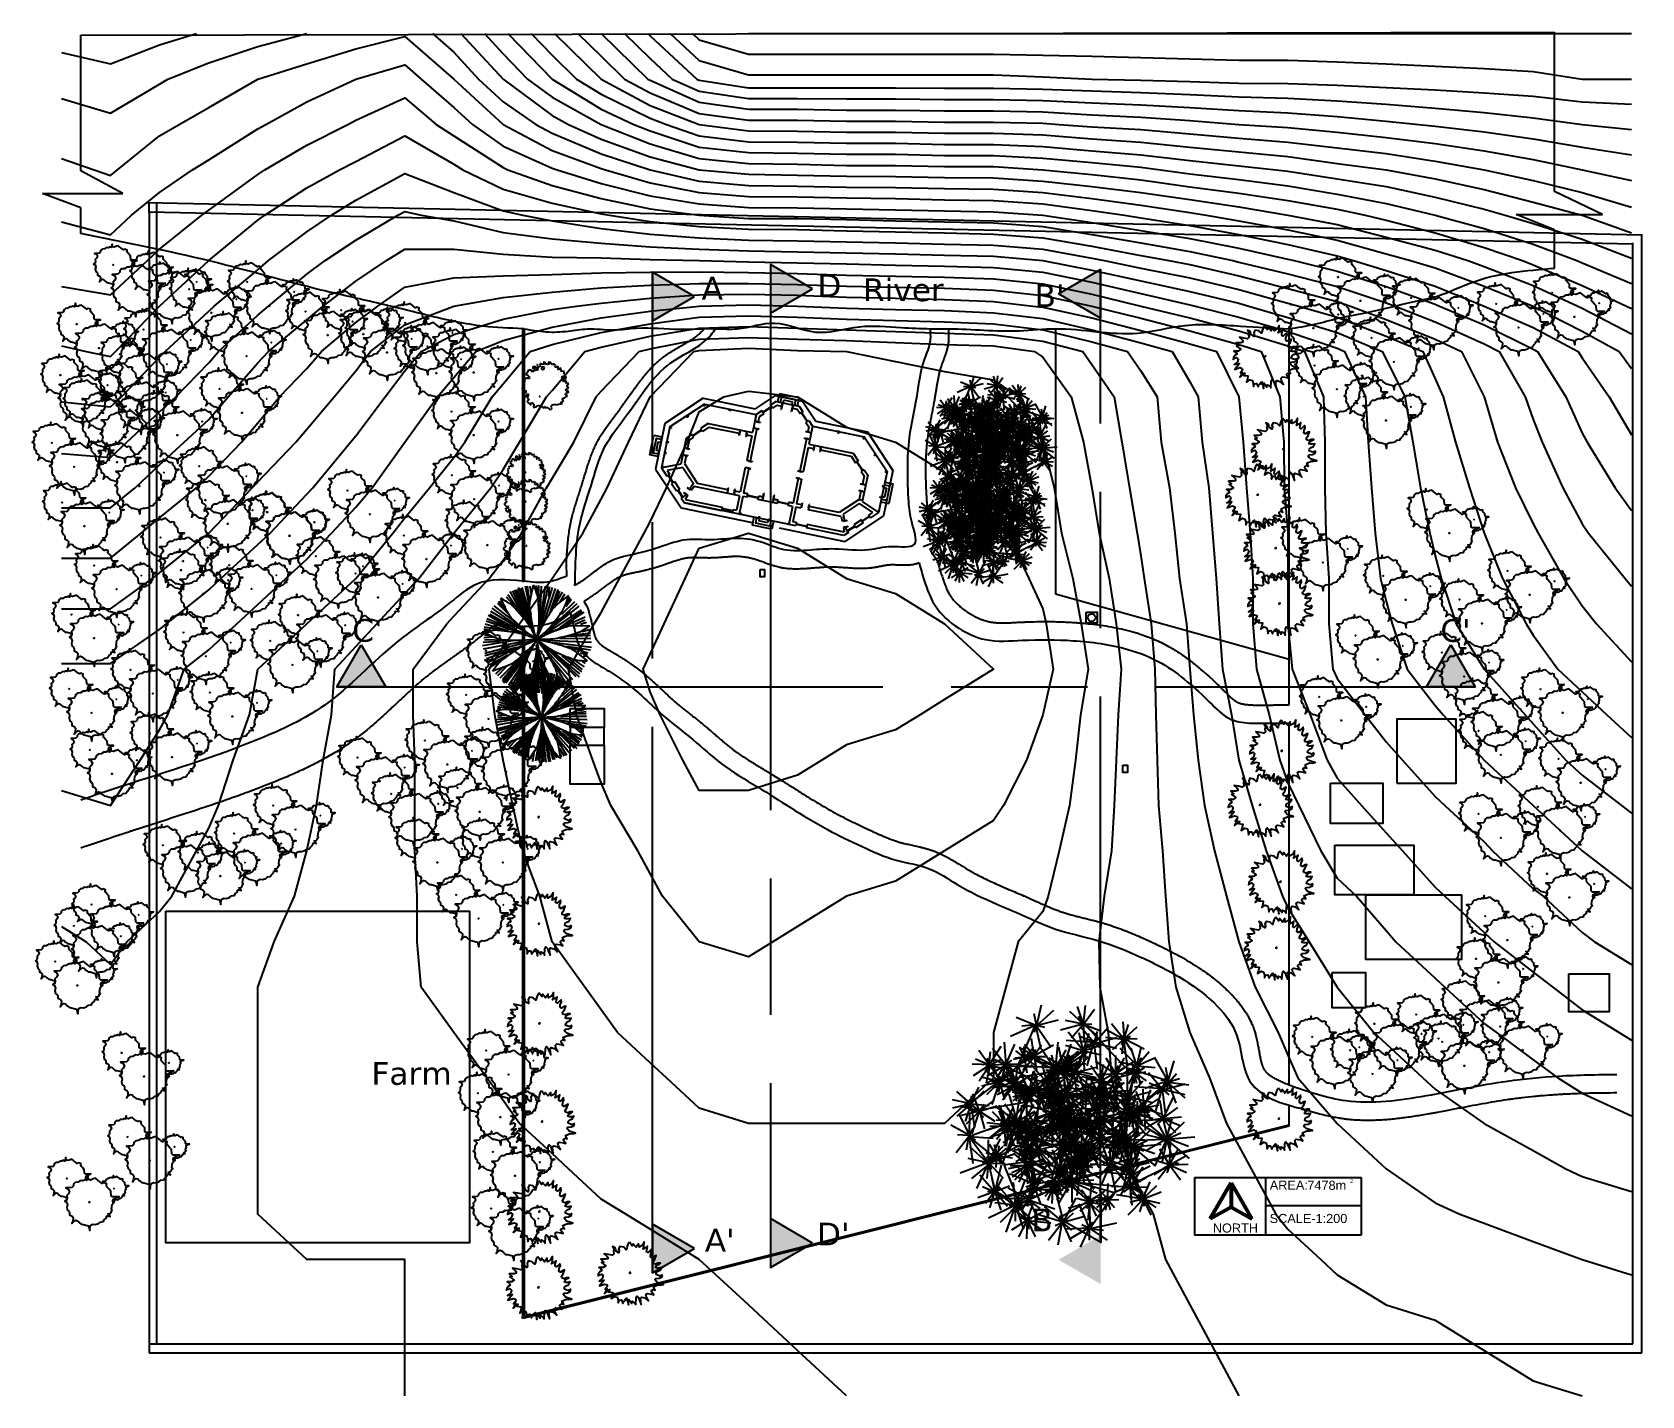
# Model space of a CAD drawing. Header units: millimetres. Extents: x -2023021 to 4454414, y -304659 to 993992.
# Drawn here: x 741454 to 918377, y 719286 to 869165 of the extents above; entities that cross this region are included whole.
import ezdxf

# ---------------------------------------------------------------- set-up
doc = ezdxf.new("R2010")
doc.units = ezdxf.units.MM
doc.header["$LTSCALE"] = 10
doc.header["$MEASUREMENT"] = 0
doc.linetypes.add('ACAD_ISO08W100', pattern=[36, 24, -3, 6, -3])
doc.linetypes.add('BANKLINE1', pattern=[5.5, 4, -1.5])
for name, color, linetype in [('COLUMN', 5, 'Continuous'), ('contour', 254, 'Continuous'), ('D &W', 26, 'Continuous'), ('zelen', 69, 'Continuous')]:
    doc.layers.add(name, color=color, linetype=linetype)
doc.styles.get("Standard").update_dxf_attribs({"font": 'arial.ttf'})

msp = doc.modelspace()

# ---------------------------------------------------------------- texts
at = {"attachment_point": 1}
for s, width, insert, char_height in [('{\\fVerdana|b0|i0|c0|p34;A}', 7897.32, (815037, 842282), 2500), ('{\\fVerdana|b0|i0|c0|p34;River}', 79496, (832772, 842103), 2500), ("{\\fVerdana|b0|i0|c0|p34;B'}", 22521.28, (851632, 841466), 2500), ('{\\fVerdana|b0|i0|c0|p34;C}', 54935.32, (776622, 804669), 2500), ("{\\fVerdana|b0|i0|c0|p34;C'}", 36407.11, (896230, 804654), 2500), ('{\\fVerdana|b0|i0|c0|p34;Farm}', 24899.81, (778740, 755970), 2500), ('{\\fVerdana|b0|i0|c0|p34;B}', 22190.43, (851271, 739862), 2500), ('NORTH', 10260.59, (871222, 738227), 1000), ('SCALE-1:200', 93655.49, (877470, 739276), 1000), ("{\\fVerdana|b0|i0|c0|p34;A'}", 12728.22, (815386, 737639), 2500)]:
    msp.add_mtext_dynamic_manual_height_columns(s, width=width, gutter_width=12.5, heights=[0], dxfattribs=dict(at, insert=insert, char_height=char_height))
at = {"linetype": 'BANKLINE1', "attachment_point": 1}
for s, width, insert, char_height in [('{\\fVerdana|b0|i0|c0|p34;D}', 37848.98, (827759, 842566), 2500), ('2', 8290.33, (886320, 743093), 400), ('AREA:', 14140.13, (877485, 742943), 1000), ('7478m', 19850.93, (881612, 742926), 1000), ("{\\fVerdana|b0|i0|c0|p34;D'}", 23944.62, (827708, 738319), 2500)]:
    msp.add_mtext_dynamic_manual_height_columns(s, width=width, gutter_width=12.5, heights=[0], dxfattribs=dict(at, insert=insert, char_height=char_height))

# ---------------------------------------------------------------- blocks, each defined once
blk = doc.blocks.new('contour')
at = {"color": 9, "true_color": 0xc7c8ca}
for points in [[(296848, 171534), (302240, 170286), (307632, 172366), (311677, 173614)], [(296848, 166484), (302240, 164880), (307632, 168068), (308531, 168623), (313025, 170405), (318417, 172188), (323809, 173614)], [(337627, 173614), (339986, 171559), (342682, 168623), (345378, 166128), (348973, 163632), (350770, 162672), (356163, 160412), (361555, 158641), (366947, 157394), (372339, 156937), (377732, 156859), (383124, 156740), (388516, 156694), (393908, 156572), (399301, 156520), (404693, 156146), (410085, 155489), (415477, 154760), (420870, 153936), (422667, 153651), (426262, 153046), (431654, 152041), (437046, 150897), (442439, 149399), (445135, 148660), (447831, 147861), (453223, 145839), (458616, 143669), (464008, 140924), (468052, 138678), (469400, 136807)], [(340756, 173614), (345378, 168623), (350770, 164630), (352568, 163632), (356163, 162022), (361555, 160067), (366947, 158641), (372339, 158154), (377732, 158047), (383124, 157928), (388516, 157911), (393908, 157789), (399301, 157768), (404693, 157394), (410085, 156803), (415477, 156146), (420870, 155362), (426262, 154558), (431654, 153651), (437046, 152618), (442439, 151248), (447831, 149812), (451426, 148660), (453223, 148009), (458616, 145938), (463518, 143669), (464008, 143420), (469400, 140619)], [(343324, 173614), (345378, 171396), (348074, 168623), (350770, 166627), (356163, 163632), (361555, 161493), (366947, 159889), (372339, 159354), (377732, 159250), (383124, 159128), (388516, 159128), (393908, 159007), (399301, 159007), (404693, 158641), (410085, 158116), (415477, 157532), (420870, 156788), (426262, 156070), (431654, 155261), (437046, 154316), (440128, 153651), (442439, 153096), (447831, 151731), (453223, 150116), (457417, 148660), (458616, 148206), (464008, 145915), (468861, 143669), (469400, 143392)], [(345892, 173614), (350770, 168623), (356163, 165296), (359758, 163632), (361555, 162919), (366947, 161137), (372339, 160543), (377732, 160467), (383124, 160346), (388516, 160346), (393908, 160224), (399301, 160224), (404693, 159921), (410085, 159429), (415477, 158919), (417634, 158641), (420870, 158214), (426262, 157583), (431654, 156870), (437046, 155980), (442439, 154945), (447831, 153651), (453223, 152195), (458616, 150475), (463409, 148660), (464008, 148410), (469400, 146165)], [(348459, 173614), (350770, 171250), (353467, 168623), (356163, 166959), (361555, 164325), (363352, 163632), (366947, 162385), (372339, 161731), (377732, 161685), (383124, 161563), (388516, 161563), (393908, 161441), (399301, 161441), (404693, 161201), (410085, 160743), (415477, 160305), (420870, 159669), (426262, 159095), (430306, 158641), (431654, 158480), (437046, 157643), (442439, 156793), (447831, 155647), (453223, 154302), (455534, 153651), (458616, 152743), (464008, 151024), (469400, 148937)], [(351027, 173614), (356163, 168623), (361555, 165712), (366947, 163632), (372339, 162919), (377732, 162902), (383124, 162780), (388516, 162780), (393908, 162658), (399301, 162658), (404693, 162480), (410085, 162056), (415477, 161691), (420870, 161137), (426262, 160607), (431654, 160090), (437046, 159330), (442439, 158641), (447831, 157643), (453223, 156472), (458616, 155077), (464008, 153651), (469400, 151710)], [(353595, 173614), (356163, 171118), (358730, 168623), (361555, 167098), (366947, 164849), (372339, 164108), (377732, 164108), (383124, 163997), (388516, 163997), (393908, 163882), (399301, 163882), (404693, 163757), (406490, 163632), (410085, 163370), (415477, 163078), (420870, 162605), (426262, 162120), (431654, 161700), (437046, 161051), (442439, 160424), (447831, 159601), (453223, 158641), (458616, 157453), (464008, 156146), (469400, 154531)], [(356163, 173614), (361298, 168623), (361555, 168484), (366947, 166067), (372339, 165296), (377732, 165296), (383124, 165215), (388516, 165215), (393908, 165129), (399301, 165129), (404693, 165005), (410085, 164683), (415477, 164442), (420870, 164060), (426262, 163632), (431654, 163310), (437046, 162772), (442439, 162206), (447831, 161521), (453223, 160721), (458616, 159776), (464008, 158641), (469400, 157467)], [(358730, 173614), (361555, 170869), (363981, 168623), (366947, 167284), (372339, 166484), (377732, 166484), (383124, 166432), (388516, 166432), (393908, 166377), (399301, 166377), (404693, 166252), (410085, 165996), (415477, 165790), (420870, 165486), (426262, 165145), (431654, 164920), (437046, 164493), (442439, 164002), (446034, 163632), (447831, 163440), (453223, 162800), (458616, 162044), (464008, 161137), (469400, 160305)], [(361298, 173614), (361555, 173364), (366678, 168623), (366947, 168501), (372339, 167672), (377732, 167672), (383124, 167649), (388516, 167649), (393908, 167625), (399301, 167625), (404693, 167500), (410085, 167310), (415477, 167139), (420870, 166912), (426262, 166657), (431654, 166530), (437046, 166214), (442439, 165850), (447831, 165429), (453223, 164934), (458616, 164345), (464008, 163632), (469400, 163078)], [(363761, 173614), (366947, 170665), (372339, 169077), (377732, 169077), (383124, 169077), (388516, 169077), (393908, 169077), (399301, 169077), (404693, 168861), (410085, 168623), (415477, 168488), (420870, 168338), (426262, 168169), (431654, 168140), (437046, 167935), (442439, 167699), (447831, 167425), (453223, 167104), (458616, 166722), (464008, 166128), (469400, 165850)], [(366212, 173614), (366947, 172933), (372339, 171345), (377732, 171345), (383124, 171345), (388516, 171345), (393908, 171345), (399301, 171345), (404693, 171237), (410085, 171118), (415477, 170987), (420870, 170841), (426262, 170678), (431654, 170678), (437046, 170494), (442439, 170286), (447831, 170049), (453223, 169775), (458616, 169455), (464008, 168623), (469400, 168623)], [(372339, 173614), (377732, 173614), (383124, 173614), (388516, 173614), (393908, 173614), (399301, 173614), (404693, 173614), (410085, 173614), (415477, 173614), (420870, 173614), (426262, 173614), (431654, 173614), (437046, 173614), (442439, 173614), (447831, 173614), (453223, 173614), (458616, 173614), (464008, 173614), (469400, 173614)], [(296848, 159889), (300443, 158641), (302240, 158018), (303010, 158641), (307632, 162385), (309789, 163632), (313025, 165504), (318417, 168623), (323809, 170286), (329201, 171950), (334594, 173302), (339986, 168623), (345378, 163632), (350770, 160753), (356163, 158802), (356653, 158641), (361555, 157215), (366947, 156146), (372339, 155720), (377732, 155671), (383124, 155552), (388516, 155477), (393908, 155355), (399301, 155273), (404693, 154898), (410085, 154176), (413680, 153651), (415477, 153373), (420870, 152510), (426262, 151533), (431654, 150431), (437046, 149176), (438844, 148660), (442439, 147591), (447831, 145865), (453223, 143669), (458616, 141293), (463558, 138678), (464008, 137965), (466949, 133688), (469400, 129529)], [(296848, 152938), (302240, 151512), (304551, 153651), (307632, 156146), (311227, 158641), (313025, 159750), (318417, 163133), (319316, 163632), (323809, 166128), (329201, 168623), (334594, 170183), (336391, 168623), (339986, 165504), (342008, 163632), (345378, 161256), (350770, 158833), (351310, 158641), (356163, 157144), (361555, 155790), (366947, 154898), (372339, 154503), (377732, 154482), (383124, 154364), (388516, 154259), (393908, 154138), (399301, 154025), (404693, 153651), (410085, 152863), (415477, 151987), (420870, 151084), (426262, 150021), (431654, 148821), (432328, 148660), (437046, 147495), (442439, 145808), (447831, 143869), (448321, 143669), (453223, 141590), (458616, 138916), (459065, 138678), (462210, 133688), (464008, 129695), (464547, 128697), (467603, 123706), (469400, 121211)], [(296848, 145808), (302240, 144917), (306284, 148660), (307632, 149908), (312254, 153651), (313025, 154205), (318417, 158142), (319187, 158641), (323809, 161364), (328303, 163632), (329201, 164086), (334594, 166543), (338025, 163632), (339986, 162385), (345378, 158879), (345917, 158641), (350770, 156914), (356163, 155481), (361555, 154364), (366947, 153651), (372339, 153294), (377732, 153286), (383124, 153164), (388516, 153042), (393908, 152920), (399301, 152799), (404693, 152403), (410085, 151549), (415477, 150601), (420870, 149658), (425588, 148660), (426262, 148509), (431654, 147211), (437046, 145832), (442439, 144026), (443419, 143669), (447831, 141942), (453223, 139510), (454882, 138678), (457717, 133688), (458616, 131192), (459596, 128697), (461851, 123706), (464008, 119714), (464682, 118715), (468726, 113725), (469400, 112893)], [(296848, 139302), (299544, 138678), (302240, 138124), (302779, 138678), (307632, 143669), (313025, 148660), (318417, 153096), (319187, 153651), (323809, 156645), (327404, 158641), (329201, 159549), (334594, 162385), (339986, 159265), (340966, 158641), (345378, 156503), (350770, 154994), (356163, 153817), (357061, 153651), (361555, 152958), (366947, 152403), (372339, 152106), (377732, 152068), (383124, 151947), (388516, 151825), (393908, 151703), (399301, 151581), (404693, 151155), (410085, 150236), (415477, 149215), (418559, 148660), (420870, 148220), (426262, 146996), (431654, 145601), (437046, 144168), (438517, 143669), (442439, 142190), (447831, 140022), (450735, 138678), (453223, 133688), (454694, 128697), (456655, 123706), (458616, 119714), (459155, 118715), (461986, 113725), (464008, 110730), (465548, 108734), (469400, 104575)], [(296848, 133133), (302240, 132579), (303438, 133688), (307632, 138055), (308232, 138678), (313025, 143115), (313624, 143669), (318417, 147662), (319615, 148660), (323809, 151836), (326505, 153651), (329201, 155314), (334594, 158226), (339986, 156146), (345378, 154126), (347535, 153651), (350770, 153052), (356163, 152202), (361555, 151571), (366947, 151155), (372339, 150918), (377732, 150851), (383124, 150729), (388516, 150608), (393908, 150486), (399301, 150364), (404693, 149908), (410085, 148923), (411433, 148660), (415477, 147828), (420870, 146752), (426262, 145484), (431654, 143991), (432853, 143669), (437046, 142465), (442439, 140342), (446483, 138678), (447831, 135684), (448730, 133688), (450078, 128697), (451606, 123706), (453223, 118715), (455245, 113725), (457845, 108734), (458616, 107486), (461312, 103743), (464008, 101248), (466704, 98752), (469400, 96257)], [(296848, 127449), (302240, 127033), (304038, 128697), (307632, 132024), (309430, 133688), (313025, 137431), (314103, 138678), (318417, 142671), (319615, 143669), (323809, 147163), (325831, 148660), (329201, 150928), (333823, 153651), (334594, 154067), (336391, 153651), (339986, 153027), (345378, 151749), (350770, 151056), (356163, 150592), (361555, 150185), (366947, 149908), (372339, 149729), (377732, 149634), (383124, 149512), (388516, 149390), (393908, 149269), (399301, 149147), (404693, 148660), (410085, 147609), (415477, 146442), (420870, 145284), (426262, 143972), (427340, 143669), (431654, 142421), (437046, 140744), (442024, 138678), (442439, 137847), (444513, 133688), (445380, 128697), (446213, 123706), (447232, 118715), (447831, 116220), (448505, 113725), (450142, 108734), (453223, 103743), (457717, 98752), (458616, 97754), (462210, 93762), (464008, 92098), (468322, 88771), (469400, 87939)], [(296848, 121488), (302240, 121488), (304936, 123706), (307632, 126202), (310329, 128697), (313025, 131192), (315182, 133688), (318417, 137431), (319615, 138678), (323809, 142172), (325607, 143669), (329201, 146391), (332572, 148660), (334594, 149908), (339986, 149908), (345378, 149373), (350770, 149059), (356163, 148982), (361555, 148799), (366947, 148660), (372339, 148541), (377732, 148422), (383124, 148295), (388516, 148173), (393908, 148051), (399301, 147911), (404693, 147380), (410085, 146296), (415477, 145055), (420870, 143816), (421469, 143669), (426262, 142459), (431654, 140862), (437046, 139023), (437876, 138678), (440192, 133688), (440478, 128697), (440821, 123706), (441240, 118715), (441840, 113725), (442439, 111229), (443113, 108734), (444750, 103743), (447831, 99750), (448730, 98752), (453223, 93762), (458616, 88771), (464008, 83780), (469400, 79621)], [(296848, 115943), (302240, 115943), (305610, 118715), (307632, 120379), (311677, 123706), (313025, 124954), (316620, 128697), (318417, 130836), (320813, 133688), (323809, 136807), (325427, 138678), (329201, 141854), (331598, 143669), (334594, 145749), (339986, 146788), (345378, 146996), (350770, 147124), (356163, 147329), (361555, 147377), (366947, 147412), (372339, 147353), (377732, 147234), (383124, 147078), (388516, 146956), (393908, 146834), (399301, 146664), (404693, 146101), (410085, 144983), (415477, 143669), (420870, 142386), (426262, 140947), (431654, 139302), (433452, 138678), (435576, 133688), (435698, 128697), (435698, 123706), (435802, 118715), (436148, 113725), (436148, 108734), (436597, 103743), (437046, 102745), (440128, 98752), (442439, 95758), (444236, 93762), (447831, 89769), (448909, 88771), (453223, 84778), (454122, 83780), (458616, 79621), (459694, 78789), (464008, 74797), (465356, 73798), (469400, 71303)], [(296848, 110397), (302240, 110397), (306862, 113725), (307632, 114348), (313025, 118715), (317818, 123706), (318417, 124330), (322611, 128697), (323809, 130123), (326805, 133688), (329201, 136540), (330819, 138678), (334594, 141590), (339986, 143669), (345378, 144620), (350770, 145205), (356163, 145665), (361555, 145951), (366947, 146165), (372339, 146165), (377732, 146046), (383124, 145860), (388516, 145739), (393908, 145617), (399301, 145416), (404693, 144821), (410085, 143669), (415477, 142320), (420870, 140960), (426262, 139435), (428713, 138678), (430756, 133688), (431205, 128697), (431239, 123706), (431654, 118715), (431654, 113725), (431654, 108734), (432104, 103743), (434105, 98752), (435968, 93762), (437046, 91765), (439743, 88771), (442439, 85776), (444236, 83780), (447831, 79787), (448909, 78789), (453223, 74797), (454302, 73798), (458616, 70471), (460772, 68808), (464008, 66312), (468052, 63817), (469400, 62985)], [(296848, 104367), (302240, 104367), (307632, 108110), (308403, 108734), (313025, 112477), (314373, 113725), (318417, 117468), (319765, 118715), (323809, 122993), (324483, 123706), (328602, 128697), (329201, 129410), (332437, 133688), (334594, 136540), (336391, 138678), (339986, 140550), (345378, 142243), (350770, 143285), (353467, 143669), (356163, 144002), (361555, 144525), (366947, 144917), (372339, 144976), (377732, 144857), (383124, 144643), (388516, 144521), (393908, 144400), (399301, 144168), (403615, 143669), (404693, 143544), (410085, 142356), (415477, 140971), (420870, 139534), (423811, 138678), (426262, 133688), (426711, 128697), (427092, 123706), (427506, 118715), (427803, 113725), (427803, 108734), (428188, 103743), (429580, 98752), (430756, 93762), (431654, 91266), (432853, 88771), (435249, 83780), (437046, 80786), (439203, 78789), (442439, 75046), (443517, 73798), (447831, 69806), (448909, 68808), (453223, 64815), (454571, 63817), (458616, 60822), (461312, 58826), (464008, 57162), (469400, 54667)], [(296848, 90434), (302240, 88771), (305475, 93762), (307632, 97089), (308531, 98752), (310329, 103743), (313025, 105882), (316106, 108734), (318417, 110873), (321498, 113725), (323809, 115863), (326505, 118715), (329201, 121567), (330999, 123706), (334594, 128697), (338189, 133688), (339986, 135827), (342382, 138678), (345378, 139867), (350770, 141366), (356163, 142381), (361555, 143115), (366947, 143669), (372339, 143788), (377732, 143669), (383124, 143432), (388516, 143304), (393908, 143170), (399301, 142939), (404693, 142297), (410085, 141042), (415477, 139623), (418909, 138678), (420870, 135351), (421768, 133688), (422218, 128697), (422944, 123706), (423358, 118715), (423773, 113725), (424105, 108734), (424465, 103743), (425432, 98752), (426262, 93762), (427733, 88771), (429258, 83780), (431055, 78789), (431654, 77542), (433965, 73798), (437046, 68808), (441091, 63817), (442439, 62569), (446483, 58826), (447831, 57578), (453223, 53835), (458616, 50841), (462210, 48845), (464008, 48013), (469400, 46349)], [(296848, 75462), (299544, 73798), (302240, 71303), (304038, 73798), (307632, 77126), (308980, 78789), (311677, 83780), (313025, 86275), (314103, 88771), (315721, 93762), (317518, 98752), (318417, 103743), (323809, 108734), (329201, 113725), (333246, 118715), (334594, 120379), (337290, 123706), (339986, 127033), (341184, 128697), (344180, 133688), (345378, 135114), (348374, 138678), (350770, 139446), (356163, 140771), (361555, 141728), (366947, 142452), (372339, 142600), (377732, 142452), (383124, 142243), (388516, 142087), (393908, 141922), (399301, 141722), (404693, 141049), (410085, 139729), (414007, 138678), (415477, 136540), (417275, 133688), (417724, 128697), (418623, 123706), (419211, 118715), (419714, 113725), (420485, 108734), (420870, 103743), (421284, 98752), (421768, 93762), (422487, 88771), (423566, 83780), (424914, 78789), (426262, 73798), (428059, 68808), (430576, 63817), (431654, 61321), (432733, 58826), (437046, 53835), (442439, 48845), (447831, 45101), (450527, 43854), (453223, 42856), (458616, 40859), (464008, 38863), (469400, 37199)], [(334594, 23891), (334594, 28881), (334594, 33872), (334594, 38863), (329201, 38863), (323809, 38863), (318417, 43854), (318417, 48845), (318417, 53835), (318417, 58826), (318417, 63817), (318417, 68808), (320214, 73798), (322461, 78789), (323809, 83780), (324888, 88771), (325607, 93762), (326505, 98752), (326890, 103743), (329201, 106238), (331512, 108734), (334594, 112061), (336134, 113725), (339986, 118715), (344030, 123706), (345378, 125702), (347176, 128697), (350171, 133688), (350770, 134401), (354365, 138678), (356163, 139161), (361555, 140342), (366947, 141235), (372339, 141411), (377732, 141235), (383124, 141055), (388516, 140869), (393908, 140675), (399301, 140504), (404693, 139801), (409105, 138678), (410085, 137253), (412536, 133688), (413404, 128697), (414233, 123706), (415063, 118715), (415477, 116220), (415863, 113725), (416633, 108734), (417018, 103743), (417137, 98752), (417275, 93762), (417438, 88771), (417874, 83780), (418174, 78789), (418559, 73798), (419329, 68808), (420870, 63817), (423027, 58826), (424914, 53835), (426262, 51340), (427610, 48845), (430306, 43854), (431654, 42190), (435249, 38863), (437046, 37199), (442439, 33872), (447831, 32209), (453223, 28881), (458616, 25554), (464008, 23891)], [(383124, 23891), (377732, 28881), (372339, 33872), (366947, 38863), (361555, 42190), (358859, 43854), (356163, 45517), (352568, 48845), (350770, 50508), (347176, 53835), (345378, 56331), (343581, 58826), (339986, 63817), (336391, 68808), (335942, 73798), (335942, 78789), (335672, 83780), (335672, 88771), (335672, 93762), (335492, 98752), (335492, 103743), (339216, 108734), (339986, 109566), (343838, 113725), (345378, 115721), (347400, 118715), (350171, 123706), (350770, 124704), (353167, 128697), (355623, 133688), (356163, 134311), (360357, 138678), (361555, 138956), (366947, 140017), (372339, 140223), (377732, 140017), (383124, 139867), (388516, 139652), (393908, 139427), (399301, 139287), (403794, 138678), (404693, 138055), (407838, 133688), (409187, 128697), (410085, 123706), (410915, 118715), (412011, 113725), (412781, 108734), (413321, 103743), (412989, 98752), (412781, 93762), (412536, 88771), (412242, 83780), (411433, 78789), (410856, 73798), (410984, 68808), (411883, 63817), (412242, 58826), (413321, 53835), (414399, 48845), (415477, 46349), (416825, 43854), (418174, 38863), (420870, 33872), (423566, 28881), (426262, 23891)], [(366947, 138800), (372339, 139035), (377732, 138800), (383124, 138678), (388516, 137569), (393908, 136460), (399301, 135559), (401997, 133688), (404693, 128697), (405937, 123706), (406767, 118715), (408011, 113725), (408930, 108734), (409700, 103743), (408841, 98752), (408288, 93762), (407634, 88771), (406490, 83780), (405292, 78789), (404693, 77126), (401997, 73798), (400649, 68808), (399301, 63817), (399301, 58826), (393908, 53835), (388516, 53835), (383124, 53835), (377732, 53835), (372339, 53835), (366947, 55499), (363352, 58826), (361555, 60490), (357960, 63817), (356163, 66312), (354365, 68808), (350770, 73798), (349422, 78789), (347535, 83780), (346457, 88771), (345378, 93762), (344479, 98752), (343838, 103743), (345378, 106238), (347176, 108734), (350770, 113725), (354141, 118715), (356163, 122458), (356837, 123706), (359158, 128697), (361555, 133688), (366348, 138678), (366947, 138800)], [(372339, 134311), (377732, 133688), (383124, 130360), (388516, 128697), (393908, 125370), (396605, 123706), (399301, 122043), (400841, 118715), (403152, 113725), (404693, 110397), (405078, 108734), (405848, 103743), (404693, 98752), (402896, 93762), (400379, 88771), (399301, 87107), (393908, 83780), (388516, 80453), (383124, 78789), (377732, 75462), (375036, 73798), (372339, 72135), (366947, 73798), (362903, 78789), (361555, 81285), (360207, 83780), (357241, 88771), (356163, 91266), (355264, 93762), (353467, 98752), (352568, 103743), (355392, 108734), (356163, 109982), (358185, 113725), (360881, 118715), (361555, 119963), (363352, 123706), (365599, 128697), (366947, 132024), (369643, 133688), (372339, 134311)], [(366947, 117052), (372339, 118715), (377732, 117052), (383124, 113725), (388516, 112061), (393908, 108734), (399301, 103743), (393908, 100416), (391212, 98752), (388516, 97089), (383124, 95425), (380428, 93762), (377732, 92098), (372339, 90434), (366947, 90434), (365150, 93762), (362633, 98752), (361555, 101248), (360785, 103743), (361555, 105407), (363096, 108734), (365407, 113725), (366947, 117052)]]:
    blk.add_lwpolyline(points, dxfattribs=at)
blk = doc.blocks.new('DADA')
at = {"layer": 'D &W'}
for p, q in [((3991.45, 3694.9), (3991.45, 3695.5)), ((3991.45, 3695.5), (3991.49, 3695.5)), ((3991.45, 3694.9), (3991.49, 3694.9)), ((3991.49, 3694.9), (3991.49, 3695.5)), ((3992.61, 3694.9), (3992.61, 3695.5)), ((3992.65, 3695.5), (3992.61, 3695.5)), ((3992.65, 3694.9), (3992.61, 3694.9)), ((3992.65, 3694.9), (3992.65, 3695.5))]:
    blk.add_line(p, q, dxfattribs=at)
blk = doc.blocks.new('SDAWDA')
at = {"layer": 'D &W'}
h = blk.add_hatch(color=0, dxfattribs=at)
h.dxf.hatch_style = 1
h.paths.add_polyline_path([(3989.8, 3694.9), (3989.76, 3694.9), (3989.76, 3694.86), (3989.8, 3694.86)])
h.paths.add_polyline_path([(3990.96, 3694.86), (3990.96, 3694.9), (3990.92, 3694.9), (3990.92, 3694.86)])
for p, q in [((3989.76, 3694.9), (3990.96, 3694.9)), ((3989.76, 3694.9), (3989.76, 3694.86)), ((3989.76, 3694.86), (3990.96, 3694.86)), ((3989.8, 3694.9), (3989.8, 3694.86)), ((3990.92, 3694.9), (3990.92, 3694.86)), ((3990.96, 3694.9), (3990.96, 3694.86))]:
    blk.add_line(p, q, dxfattribs=at)
blk = doc.blocks.new('ASDAW')
at = {"layer": 'D &W'}
for p, q in [((3995.81, 3694.88), (3995.81, 3695.28)), ((3995.81, 3695.28), (3995.85, 3695.28)), ((3995.85, 3694.88), (3995.81, 3694.88)), ((3995.85, 3694.88), (3995.85, 3695.28)), ((3996.57, 3694.88), (3996.57, 3695.28)), ((3996.61, 3695.28), (3996.57, 3695.28)), ((3996.61, 3694.88), (3996.57, 3694.88)), ((3996.61, 3694.88), (3996.61, 3695.28))]:
    blk.add_line(p, q, dxfattribs=at)
blk = doc.blocks.new('AAAAAA')
at = {"layer": 'D &W'}
for p, q in [((3982.29, 3694.88), (3982.29, 3695.28)), ((3982.29, 3695.28), (3982.33, 3695.28)), ((3982.29, 3694.88), (3982.33, 3694.88)), ((3982.33, 3694.88), (3982.33, 3695.28)), ((3982.95, 3694.88), (3982.95, 3695.28)), ((3982.99, 3695.28), (3982.95, 3695.28)), ((3982.95, 3694.88), (3982.99, 3694.88)), ((3982.99, 3694.88), (3982.99, 3695.28))]:
    blk.add_line(p, q, dxfattribs=at)
blk = doc.blocks.new('ASDA')
h = blk.add_hatch(color=0)
h.dxf.hatch_style = 1
h.paths.add_polyline_path([(3984.23, 3699.56), (3984.19, 3699.56), (3984.19, 3699.52), (3984.23, 3699.52)])
h.paths.add_polyline_path([(3985.35, 3699.52), (3985.35, 3699.56), (3985.31, 3699.56), (3985.31, 3699.52)])
at = {"layer": 'D &W'}
for p, q in [((3984.19, 3699.56), (3985.35, 3699.56)), ((3984.19, 3699.56), (3984.19, 3699.52)), ((3984.19, 3699.52), (3985.35, 3699.52)), ((3984.23, 3699.56), (3984.23, 3699.52)), ((3985.31, 3699.56), (3985.31, 3699.52)), ((3985.35, 3699.56), (3985.35, 3699.52))]:
    blk.add_line(p, q, dxfattribs=at)
blk = doc.blocks.new('12355')
at = {"layer": 'D &W'}
for p, q in [((3982.65, 3699.96), (3982.38, 3700.23)), ((3983.2, 3701.05), (3983.47, 3700.78))]:
    blk.add_line(p, q, dxfattribs=at)
at = {"layer": 'D &W', "rotation": 45}
blk.add_blockref('ASDA', (3781.24, -1733.13), dxfattribs=at)
blk = doc.blocks.new('AAAW')
at = {"layer": 'D &W'}
h = blk.add_hatch(color=256, dxfattribs=at)
h.dxf.hatch_style = 1
h.paths.add_polyline_path([(3980.77, 3695.33), (3980.74, 3695.3), (3980.77, 3695.28), (3980.79, 3695.3)])
h.paths.add_polyline_path([(3981.39, 3694.65), (3981.42, 3694.62), (3981.45, 3694.65), (3981.42, 3694.68)])
at = {"layer": 'COLUMN', "color": 1}
for p, q in [((3980.89, 3695.45), (3980.62, 3695.18)), ((3981.57, 3694.77), (3981.3, 3694.5))]:
    blk.add_line(p, q, dxfattribs=at)
at = {"layer": 'D &W'}
for p, q in [((3981.42, 3694.62), (3980.74, 3695.3)), ((3981.45, 3694.65), (3980.77, 3695.33)), ((3980.79, 3695.3), (3980.77, 3695.28)), ((3981.42, 3694.68), (3981.39, 3694.65)), ((3981.45, 3694.65), (3981.42, 3694.62))]:
    blk.add_line(p, q, dxfattribs=at)
blk = doc.blocks.new('asdawd')
at = {"color": 3, "linetype": 'BANKLINE1', "ltscale": 0.2}
for p, q in [((4114.23, 3769.4), (4112.35, 3767.53)), ((4114.23, 3769.4), (4117.29, 3769.4)), ((4117.29, 3769.4), (4119.17, 3767.53)), ((4106.55, 3767.53), (4102.97, 3763.95)), ((4106.55, 3767.53), (4112.35, 3767.53)), ((4119.17, 3767.53), (4124.97, 3767.53)), ((4124.97, 3767.53), (4128.55, 3763.95)), ((4102.97, 3763.95), (4102.97, 3758.85)), ((4128.55, 3763.95), (4128.55, 3758.85)), ((4102.97, 3758.85), (4106.57, 3755.24)), ((4128.55, 3758.85), (4124.95, 3755.24)), ((4106.57, 3755.24), (4124.95, 3755.24))]:
    blk.add_line(p, q, dxfattribs=at)
for p, q in [((4114.48, 3768.8), (4113.95, 3768.28)), ((4114.48, 3768.8), (4117.05, 3768.8)), ((4116.86, 3769.7), (4114.66, 3769.7)), ((4114.66, 3768.8), (4114.66, 3769.7)), ((4116.56, 3769.4), (4114.96, 3769.4)), ((4114.96, 3768.8), (4114.96, 3769.4)), ((4116.26, 3769.1), (4115.26, 3769.1)), ((4115.26, 3768.8), (4115.26, 3769.1)), ((4116.26, 3768.8), (4116.26, 3769.1)), ((4116.56, 3768.8), (4116.56, 3769.4)), ((4116.86, 3768.8), (4116.86, 3769.7)), ((4117.05, 3768.8), (4117.57, 3768.28)), ((4106.8, 3766.93), (4103.57, 3763.7)), ((4106.8, 3766.93), (4112.6, 3766.93)), ((4113.13, 3767.46), (4112.6, 3766.93)), ((4112.6, 3766.93), (4112.6, 3766.19)), ((4112.6, 3766.72), (4112.6, 3764.93)), ((4113.4, 3767.19), (4112.98, 3766.77)), ((4112.98, 3766.77), (4112.98, 3766.23)), ((4114.63, 3768.42), (4114.22, 3768.01)), ((4114.63, 3768.42), (4115.16, 3768.42)), ((4116.36, 3768.42), (4116.89, 3768.42)), ((4116.89, 3768.42), (4117.3, 3768.01)), ((4118.12, 3767.19), (4118.54, 3766.77)), ((4118.39, 3767.46), (4118.92, 3766.93)), ((4118.54, 3766.77), (4118.54, 3766.23)), ((4118.92, 3766.93), (4124.72, 3766.93)), ((4118.92, 3766.93), (4118.92, 3766.19)), ((4118.92, 3766.72), (4118.92, 3764.93)), ((4124.72, 3766.93), (4127.95, 3763.7)), ((4107.63, 3764.93), (4106.91, 3764.2)), ((4107.63, 3764.93), (4112.6, 3764.93)), ((4112.6, 3765.47), (4112.6, 3764.93)), ((4112.98, 3765.43), (4112.98, 3764.55)), ((4118.54, 3765.43), (4118.54, 3764.55)), ((4118.92, 3765.47), (4118.92, 3764.93)), ((4118.92, 3764.93), (4123.89, 3764.93)), ((4123.89, 3764.93), (4124.62, 3764.2)), ((4103.57, 3763.7), (4103.57, 3759.1)), ((4106.09, 3763.38), (4105.57, 3762.87)), ((4107.79, 3764.55), (4107.18, 3763.94)), ((4107.79, 3764.55), (4111.2, 3764.55)), ((4112, 3764.55), (4112.6, 3764.55)), ((4112.6, 3764.55), (4112.6, 3761.8)), ((4112.98, 3764.55), (4112.98, 3761.8)), ((4118.54, 3764.55), (4118.54, 3761.8)), ((4118.92, 3764.55), (4119.52, 3764.55)), ((4118.92, 3764.55), (4118.92, 3761.8)), ((4120.32, 3764.55), (4123.74, 3764.55)), ((4123.74, 3764.55), (4124.35, 3763.94)), ((4125.44, 3763.38), (4125.95, 3762.87)), ((4127.95, 3763.7), (4127.95, 3759.1)), ((4105.57, 3762.87), (4105.57, 3759.93)), ((4106.36, 3763.12), (4105.95, 3762.71)), ((4105.95, 3762.71), (4105.95, 3761.8)), ((4125.17, 3763.12), (4125.57, 3762.71)), ((4125.57, 3762.71), (4125.57, 3761.8)), ((4125.95, 3762.87), (4125.95, 3759.93)), ((4127.95, 3762.5), (4128.85, 3762.5)), ((4127.95, 3762.2), (4128.55, 3762.2)), ((4127.95, 3761.9), (4128.25, 3761.9)), ((4128.25, 3761.9), (4128.25, 3760.9)), ((4128.55, 3762.2), (4128.55, 3760.6)), ((4128.85, 3762.5), (4128.85, 3760.3)), ((4105.57, 3759.93), (4103.57, 3759.1)), ((4105.86, 3759.63), (4104.24, 3758.96)), ((4105.86, 3759.63), (4107.36, 3758.14)), ((4105.95, 3761), (4105.95, 3760.08)), ((4105.95, 3760.08), (4107.81, 3758.22)), ((4112.6, 3761), (4112.6, 3758.22)), ((4112.98, 3761), (4112.98, 3758.22)), ((4118.54, 3761), (4118.54, 3758.22)), ((4118.92, 3761), (4118.92, 3758.22)), ((4125.57, 3760.08), (4123.71, 3758.22)), ((4125.66, 3759.63), (4124.16, 3758.14)), ((4125.57, 3761), (4125.57, 3760.08)), ((4125.66, 3759.63), (4127.28, 3758.96)), ((4125.95, 3759.93), (4127.95, 3759.1)), ((4127.95, 3760.9), (4128.25, 3760.9)), ((4127.95, 3760.6), (4128.55, 3760.6)), ((4127.95, 3760.3), (4128.85, 3760.3)), ((4103.57, 3759.1), (4104.33, 3758.34)), ((4104.24, 3758.96), (4104.59, 3758.61)), ((4105.27, 3757.93), (4105.98, 3757.22)), ((4107.36, 3758.14), (4107.08, 3757.45)), ((4107.51, 3757.84), (4107.31, 3757.36)), ((4112.6, 3757.84), (4107.51, 3757.84)), ((4111.2, 3758.22), (4107.81, 3758.22)), ((4112.6, 3758.22), (4112, 3758.22)), ((4112.6, 3757.84), (4112.6, 3756.22)), ((4113.47, 3758.22), (4112.98, 3758.22)), ((4112.98, 3758.22), (4113.47, 3758.22)), ((4113.47, 3757.84), (4112.98, 3757.84)), ((4112.98, 3757.84), (4112.98, 3755.84)), ((4115.16, 3758.22), (4114.67, 3758.22)), ((4114.67, 3758.22), (4115.16, 3758.22)), ((4116.85, 3757.84), (4114.67, 3757.84)), ((4116.85, 3758.22), (4116.36, 3758.22)), ((4116.36, 3758.22), (4116.85, 3758.22)), ((4118.54, 3758.22), (4118.05, 3758.22)), ((4118.05, 3758.22), (4118.54, 3758.22)), ((4118.54, 3757.84), (4118.05, 3757.84)), ((4118.54, 3757.84), (4118.54, 3755.84)), ((4119.52, 3758.22), (4118.92, 3758.22)), ((4119.52, 3757.84), (4118.92, 3757.84)), ((4118.92, 3757.84), (4118.92, 3756.22)), ((4123.71, 3758.22), (4120.32, 3758.22)), ((4124.01, 3757.84), (4120.32, 3757.84)), ((4124.01, 3757.84), (4124.21, 3757.36)), ((4124.16, 3758.14), (4124.44, 3757.45)), ((4126.25, 3757.93), (4125.54, 3757.22)), ((4127.28, 3758.96), (4126.93, 3758.61)), ((4127.95, 3759.1), (4127.2, 3758.34)), ((4105, 3757.66), (4105.71, 3756.96)), ((4106.39, 3756.28), (4106.82, 3755.84)), ((4106.66, 3756.55), (4106.69, 3756.52)), ((4106.81, 3756.81), (4106.69, 3756.52)), ((4107.04, 3756.71), (4106.84, 3756.22)), ((4106.84, 3756.22), (4111, 3756.22)), ((4112.2, 3756.22), (4112.6, 3756.22)), ((4119.32, 3756.22), (4118.92, 3756.22)), ((4124.68, 3756.22), (4120.52, 3756.22)), ((4124.48, 3756.71), (4124.68, 3756.22)), ((4125.13, 3756.28), (4124.7, 3755.84)), ((4124.71, 3756.81), (4124.83, 3756.52)), ((4124.86, 3756.55), (4124.83, 3756.52)), ((4126.52, 3757.66), (4125.81, 3756.96)), ((4119.32, 3755.84), (4106.82, 3755.84)), ((4106.82, 3755.84), (4111, 3755.84)), ((4114.62, 3755.84), (4114.62, 3754.94)), ((4116.82, 3754.94), (4114.62, 3754.94)), ((4114.92, 3755.84), (4114.92, 3755.24)), ((4116.52, 3755.24), (4114.92, 3755.24)), ((4115.22, 3755.84), (4115.22, 3755.54)), ((4116.22, 3755.54), (4115.22, 3755.54)), ((4116.22, 3755.84), (4116.22, 3755.54)), ((4116.52, 3755.84), (4116.52, 3755.24)), ((4116.82, 3755.84), (4116.82, 3754.94)), ((4124.7, 3755.84), (4120.52, 3755.84))]:
    blk.add_line(p, q)
at = {"layer": 'COLUMN'}
for points in [[(4106.91, 3766.82), (4106.8, 3766.72), (4106.7, 3766.82), (4106.8, 3766.93)], [(4109.78, 3766.78), (4109.63, 3766.78), (4109.63, 3766.93), (4109.78, 3766.93)], [(4121.75, 3766.78), (4121.9, 3766.78), (4121.9, 3766.93), (4121.75, 3766.93)], [(4124.61, 3766.82), (4124.72, 3766.72), (4124.83, 3766.82), (4124.72, 3766.93)], [(4105.35, 3765.26), (4105.24, 3765.15), (4105.13, 3765.26), (4105.24, 3765.37)], [(4126.18, 3765.26), (4126.28, 3765.15), (4126.39, 3765.26), (4126.28, 3765.37)], [(4103.78, 3763.7), (4103.68, 3763.59), (4103.57, 3763.7), (4103.68, 3763.8)], [(4127.74, 3763.7), (4127.85, 3763.59), (4127.95, 3763.7), (4127.85, 3763.8)], [(4103.72, 3761.9), (4103.57, 3761.9), (4103.57, 3762.05), (4103.72, 3762.05)], [(4127.8, 3761.9), (4127.95, 3761.9), (4127.95, 3762.05), (4127.8, 3762.05)], [(4103.72, 3760.9), (4103.57, 3760.9), (4103.57, 3760.75), (4103.72, 3760.75)], [(4127.8, 3760.9), (4127.95, 3760.9), (4127.95, 3760.75), (4127.8, 3760.75)], [(4103.72, 3759.31), (4103.57, 3759.31), (4103.57, 3759.16), (4103.72, 3759.16)], [(4127.8, 3759.31), (4127.95, 3759.31), (4127.95, 3759.16), (4127.8, 3759.16)], [(4112.98, 3755.99), (4113.13, 3755.99), (4113.13, 3755.84), (4112.98, 3755.84)], [(4115.07, 3755.99), (4115.22, 3755.99), (4115.22, 3755.84), (4115.07, 3755.84)], [(4116.22, 3755.99), (4116.37, 3755.99), (4116.37, 3755.84), (4116.22, 3755.84)], [(4118.39, 3755.99), (4118.54, 3755.99), (4118.54, 3755.84), (4118.39, 3755.84)]]:
    blk.add_lwpolyline(points, close=True, dxfattribs=at)
at = {"layer": 'D &W'}
for p, q in [((4115.16, 3768.64), (4115.16, 3768.8)), ((4116.36, 3768.64), (4116.36, 3768.8)), ((4111.24, 3764.74), (4111.24, 3764.93)), ((4111.96, 3764.74), (4111.96, 3764.93)), ((4112.79, 3766.19), (4112.6, 3766.19)), ((4112.79, 3765.47), (4112.6, 3765.47)), ((4118.73, 3766.19), (4118.92, 3766.19)), ((4118.73, 3765.47), (4118.92, 3765.47)), ((4119.56, 3764.74), (4119.56, 3764.93)), ((4120.28, 3764.74), (4120.28, 3764.93)), ((4105.76, 3761.8), (4105.57, 3761.8)), ((4112.79, 3761.8), (4112.6, 3761.8)), ((4118.73, 3761.8), (4118.92, 3761.8)), ((4125.76, 3761.8), (4125.95, 3761.8)), ((4105.76, 3761), (4105.57, 3761)), ((4112.79, 3761), (4112.6, 3761)), ((4118.73, 3761), (4118.92, 3761)), ((4125.57, 3760.08), (4125.95, 3760.08)), ((4125.76, 3761), (4125.95, 3761)), ((4111.2, 3758.22), (4111.2, 3757.84)), ((4112, 3758.22), (4112, 3757.84)), ((4113.47, 3757.84), (4113.47, 3758.22)), ((4114.67, 3757.84), (4114.67, 3758.22)), ((4115.16, 3757.84), (4115.16, 3758.22)), ((4116.36, 3757.84), (4116.36, 3758.22)), ((4116.85, 3757.84), (4116.85, 3758.22)), ((4118.05, 3757.84), (4118.05, 3758.22)), ((4119.52, 3758.22), (4119.52, 3757.84)), ((4120.32, 3758.22), (4120.32, 3757.84)), ((4106.92, 3756.76), (4107.04, 3756.71)), ((4107.19, 3757.41), (4107.31, 3757.36)), ((4111, 3756.22), (4111, 3755.84)), ((4112.2, 3756.22), (4112.2, 3755.84)), ((4119.32, 3756.22), (4119.32, 3755.84)), ((4120.52, 3756.22), (4120.52, 3755.84)), ((4124.34, 3757.41), (4124.21, 3757.36)), ((4124.6, 3756.76), (4124.48, 3756.71))]:
    blk.add_line(p, q, dxfattribs=at)
at = {"layer": 'COLUMN'}
for p in [(123.71, 63.16), (125.09, 61.77)]:
    blk.add_blockref('AAAW', p, dxfattribs=at)
at = {"layer": 'COLUMN', "xscale": -1}
for p in [(8107.81, 63.16), (8106.43, 61.77)]:
    blk.add_blockref('AAAW', p, dxfattribs=at)
at = {"layer": 'D &W', "xscale": -1}
for name, p, rotation in [('DADA', (123.71, 7463.53), 180), ('ASDAW', (417.92, -230.39), 270), ('ASDAW', (123.71, 7459.61), 180), ('ASDAW', (410.88, -234.82), 270), ('ASDAW', (417.92, -234.82), 270), ('AAAAAA', (2234.94, -1336.36), 292.4999999999961)]:
    blk.add_blockref(name, p, dxfattribs=dict(at, rotation=rotation))
at = {"layer": 'D &W'}
for name, p in [('12355', (130.75, 67.23)), ('12355', (123.71, 63.16)), ('SDAWDA', (123.71, 63.16)), ('DADA', (123.71, 63.16)), ('SDAWDA', (127.09, 63.16)), ('ASDAW', (123.71, 63.16)), ('SDAWDA', (129.56, 61.16))]:
    blk.add_blockref(name, p, dxfattribs=at)
at = {"layer": 'D &W', "xscale": -1}
for name, p in [('12355', (8100.77, 67.23)), ('12355', (8107.81, 63.16)), ('ASDAW', (8107.81, 63.16)), ('SDAWDA', (8101.97, 61.16))]:
    blk.add_blockref(name, p, dxfattribs=at)
at = {"layer": 'D &W'}
for name, p, rotation in [('ASDAW', (7813.61, -230.39), 90.00000000000001), ('ASDAW', (8107.81, 7459.61), 180), ('ASDAW', (7813.61, -234.82), 90.00000000000001), ('ASDAW', (7820.64, -234.82), 90.00000000000001), ('AAAAAA', (5996.58, -1336.36), 67.50000000000391)]:
    blk.add_blockref(name, p, dxfattribs=dict(at, rotation=rotation))
blk = doc.blocks.new('z_96')
at = {"color": 86, "linetype": 'Continuous'}
for p, q in [((-282, 143), (-440, 264)), ((-279, 140), (-327, 271)), ((-280, 150), (-254, 304)), ((-277, 144), (-209, 319)), ((-276, 141), (-147, 221)), ((-10, 183), (-130, 223)), ((2, 182), (-93, 262)), ((-2, 184), (-55, 292)), ((1, 182), (29, 300)), ((4, 189), (59, 265)), ((6, 185), (92, 285)), ((396, 95), (439, 246)), ((-283, 139), (-471, 115)), ((-292, 134), (-431, 180)), ((-279, 142), (-398, 17)), ((-286, 137), (-375, 92)), ((-278, 140), (-313, -1)), ((-279, 135), (-307, 100)), ((-280, 150), (-304, 174)), ((-278, 131), (-222, 40)), ((-277, 137), (-129, 19)), ((-263, 140), (-131, 114)), ((-260, 142), (-98, 156)), ((-6, 186), (-100, 114)), ((-5, 182), (-87, 72)), ((-1, 185), (126, 194)), ((2, 183), (70, 78)), ((10, 182), (88, 115)), ((393, 90), (285, 153)), ((393, 90), (354, 209)), ((393, 90), (479, 182)), ((393, 90), (515, 124)), ((-75, -25), (-112, 38)), ((-72, -35), (-42, 65)), ((164, -90), (143, 12)), ((163, -89), (239, 8)), ((393, 90), (274, 50)), ((393, 90), (294, 12)), ((391, 83), (363, 42)), ((393, 90), (494, 13)), ((393, 90), (517, 64)), ((393, 90), (443, -26)), ((409, 93), (456, 89)), ((-237, -199), (-267, -22)), ((-234, -202), (-196, -41)), ((-75, -39), (-157, -75)), ((-74, -33), (-152, -41)), ((-65, -33), (-136, -11)), ((-76, -36), (-103, -106)), ((-80, -29), (-90, -20)), ((-73, -35), (-72, -112)), ((-70, -40), (-38, -103)), ((-70, -41), (4, -57)), ((-68, -28), (-56, -19)), ((167, -95), (37, -175)), ((161, -92), (74, -95)), ((159, -86), (86, -29)), ((164, -102), (119, -171)), ((163, -86), (138, -56)), ((164, -93), (157, -141)), ((160, -93), (268, -148)), ((164, -92), (234, -170)), ((165, -92), (296, -74)), ((167, -88), (276, -25)), ((167, -91), (187, -100)), ((167, -104), (188, -213)), ((168, -88), (194, -72)), ((-237, -199), (-392, -169)), ((-242, -196), (-391, -241)), ((-242, -199), (-330, -310)), ((-246, -194), (-283, -164)), ((-241, -202), (-259, -277)), ((-242, -202), (-48, -207)), ((-236, -201), (-139, -307)), ((-231, -196), (-205, -162)), ((-231, -206), (-147, -236))]:
    blk.add_line(p, q, dxfattribs=at)
at = {"color": 251, "linetype": 'Continuous'}
for p, q in [((-18, -6), (-275, 142)), ((-5, -3), (1, 176)), ((0, 0), (389, 84)), ((-10, -6), (-236, -205)), ((-16, -6), (-75, -37)), ((-5, -19), (164, -92))]:
    blk.add_line(p, q, dxfattribs=at)
blk = doc.blocks.new('сосна 1')
for p, rotation in [((318, 388), 121.1570021628385), ((-413, 387), 205.4822314301707), ((-137, 361), 177.7388340989747), ((-117, 122), 55.05972244949476), ((-351, 122), 257.3134436407499), ((-143, -5), 121.1570021628385), ((286, 9), 60.73020616460848), ((-343, -102), 57.88453704712605), ((-274, 161), 177.7388340989747), ((234, -65), 73.86762904044271), ((174, 17), 349.7944254651076), ((327, 46), 177.7388340989747), ((-502, -282), 279.7984529833926), ((-175, -367), 63.19571700542104), ((98, -5), 177.7388340989747), ((-49, -394), 342.5348703671633), ((261, -459), 13.7229345296671)]:
    blk.add_blockref('z_96', p, dxfattribs=dict(rotation=rotation))
blk = doc.blocks.new('K12-2')
at = {"linetype": 'Continuous'}
for p, q in [((-110, 204), (-131, 190)), ((-131, 190), (-126, 183)), ((-126, 183), (-105, 186)), ((-111, 200), (-111, 200)), ((-95, 193), (-111, 200)), ((-105, 186), (-95, 193)), ((-88, 186), (-98, 177)), ((-98, 177), (-64, 176)), ((-67, 191), (-88, 186)), ((-76, 221), (-84, 215)), ((-84, 215), (-73, 214)), ((-64, 176), (-76, 160)), ((-73, 214), (-72, 220)), ((-48, 198), (-67, 191)), ((-44, 232), (-50, 213)), ((-50, 213), (-48, 198)), ((-39, 233), (-44, 232)), ((-36, 222), (-39, 233)), ((-7, 220), (-36, 222)), ((-21, 195), (-36, 184)), ((-36, 184), (-28, 170)), ((-28, 170), (-13, 164)), ((-4, 192), (-21, 195)), ((3, 240), (-16, 239)), ((-16, 239), (-3, 230)), ((-13, 164), (-5, 177)), ((-3, 230), (-7, 220)), ((-5, 177), (-4, 192)), ((8, 228), (3, 240)), ((27, 221), (8, 228)), ((49, 227), (27, 221)), ((37, 243), (33, 236)), ((33, 236), (49, 227)), ((63, 240), (37, 243)), ((60, 238), (63, 240)), ((78, 215), (60, 238)), ((93, 225), (78, 215)), ((105, 218), (93, 225)), ((104, 199), (111, 208)), ((107, 192), (104, 199)), ((111, 208), (105, 218)), ((128, 190), (107, 192)), ((138, 196), (122, 201)), ((122, 201), (128, 190)), ((136, 170), (144, 183)), ((145, 166), (136, 170)), ((144, 183), (138, 196)), ((157, 181), (145, 166)), ((167, 178), (157, 181)), ((172, 164), (167, 178)), ((-220, 40), (-228, 34)), ((-228, 34), (-219, 30)), ((-219, 30), (-226, 13)), ((-226, 13), (-219, 8)), ((-210, 44), (-220, 40)), ((-219, 8), (-213, -6)), ((-206, 74), (-214, 62)), ((-214, 62), (-207, 54)), ((-207, 54), (-210, 44)), ((-201, 70), (-206, 74)), ((-195, 75), (-201, 70)), ((-192, 128), (-198, 124)), ((-198, 124), (-192, 115)), ((-187, 79), (-195, 75)), ((-182, 133), (-192, 128)), ((-192, 115), (-186, 112)), ((-182, 78), (-187, 79)), ((-186, 112), (-175, 107)), ((-175, 145), (-182, 133)), ((-176, 74), (-182, 78)), ((-168, 159), (-178, 153)), ((-178, 153), (-177, 150)), ((-177, 150), (-175, 145)), ((-169, 73), (-176, 74)), ((-175, 107), (-161, 90)), ((-162, 73), (-169, 73)), ((-160, 163), (-168, 159)), ((-157, 80), (-162, 73)), ((-161, 90), (-157, 80)), ((-154, 166), (-160, 163)), ((-147, 162), (-154, 166)), ((-137, 159), (-147, 162)), ((-128, 141), (-137, 159)), ((-120, 146), (-128, 141)), ((-114, 163), (-120, 146)), ((-96, 158), (-114, 163)), ((-76, 160), (-96, 158)), ((6, 4), (0, 0)), ((0, 0), (2, -5)), ((5, -3), (8, 1)), ((170, 147), (172, 164)), ((195, 151), (170, 147)), ((176, 85), (184, 98)), ((189, 74), (176, 85)), ((182, 51), (195, 65)), ((184, 52), (182, 51)), ((184, 98), (205, 103)), ((204, 44), (184, 52)), ((205, 77), (189, 74)), ((202, 142), (195, 151)), ((195, 65), (204, 67)), ((201, 90), (198, 82)), ((198, 82), (205, 77)), ((200, 123), (202, 142)), ((211, 112), (200, 123)), ((207, 97), (201, 90)), ((204, 67), (223, 79)), ((211, 42), (204, 44)), ((205, 103), (211, 112)), ((222, 90), (207, 97)), ((225, 51), (211, 42)), ((218, 29), (225, 51)), ((229, 23), (218, 29)), ((223, 79), (222, 90)), ((225, -3), (235, 5)), ((243, 27), (229, 23)), ((235, 5), (249, 19)), ((249, 19), (243, 27)), ((-225, -19), (-236, -22)), ((-236, -22), (-236, -36)), ((-236, -36), (-225, -43)), ((-220, -76), (-226, -87)), ((-226, -87), (-211, -107)), ((-213, -6), (-225, -19)), ((-225, -43), (-216, -45)), ((-205, -78), (-220, -76)), ((-216, -45), (-213, -58)), ((-213, -58), (-201, -48)), ((-211, -107), (-196, -117)), ((-194, -74), (-205, -78)), ((-201, -48), (-200, -52)), ((-200, -52), (-194, -74)), ((-196, -117), (-191, -102)), ((-191, -102), (-182, -95)), ((-172, -103), (-183, -130)), ((-183, -130), (-171, -140)), ((-181, -159), (-183, -172)), ((-182, -95), (-180, -82)), ((-164, -150), (-181, -159)), ((-180, -82), (-172, -88)), ((-172, -88), (-172, -103)), ((-171, -140), (-164, -150)), ((2, -5), (5, -3)), ((165, -178), (175, -167)), ((175, -167), (194, -158)), ((181, -134), (207, -128)), ((194, -158), (181, -134)), ((207, -128), (226, -114)), ((217, -94), (220, -81)), ((233, -101), (217, -94)), ((220, -81), (229, -73)), ((221, -41), (229, -30)), ((223, -56), (221, -41)), ((243, -58), (223, -56)), ((235, -16), (225, -3)), ((226, -114), (232, -110)), ((229, -30), (241, -33)), ((229, -73), (237, -72)), ((232, -110), (233, -101)), ((247, -16), (235, -16)), ((237, -72), (249, -65)), ((241, -33), (247, -16)), ((249, -65), (243, -58)), ((-183, -172), (-162, -187)), ((-162, -187), (-145, -203)), ((-145, -187), (-139, -177)), ((-145, -203), (-145, -187)), ((-139, -177), (-124, -183)), ((-124, -183), (-114, -196)), ((-114, -196), (-118, -228)), ((-118, -228), (-103, -226)), ((-103, -226), (-88, -220)), ((-88, -220), (-85, -212)), ((-85, -212), (-63, -202)), ((-63, -202), (-60, -206)), ((-60, -206), (-41, -219)), ((-41, -219), (-32, -215)), ((-32, -215), (-15, -233)), ((-15, -233), (1, -214)), ((1, -214), (3, -226)), ((3, -226), (32, -228)), ((32, -228), (53, -247)), ((53, -247), (70, -243)), ((64, -218), (73, -208)), ((72, -232), (64, -218)), ((70, -243), (72, -232)), ((73, -208), (87, -196)), ((87, -196), (94, -200)), ((94, -200), (104, -192)), ((104, -192), (120, -200)), ((120, -200), (143, -194)), ((143, -194), (150, -193)), ((150, -193), (183, -185)), ((183, -185), (165, -178))]:
    blk.add_line(p, q, dxfattribs=at)
blk = doc.blocks.new('*U16')
for points in [[(0, 1540.256), (-77.4954, 1428.4452), (-106.5784, 1341.501), (-135.636, 1217.295), (-155.0162, 1167.6126), (-280.9748, 1291.8186), (-474.7514, 1329.0804), (-532.892, 1204.8744), (-513.5118, 1105.5096), (-523.1892, 1006.1194), (-658.8506, 1093.089), (-707.2884, 1254.5568), (-842.9244, 1329.0804), (-775.1064, 1204.8744), (-794.4866, 1093.089), (-765.429, 968.8576), (-852.6272, 894.334), (-1036.701, 931.5958), (-1249.8832, 968.8576), (-1191.7426, 931.5958), (-1075.4614, 807.3898), (-1075.4614, 720.4456), (-1182.0398, 695.6044), (-1414.5768, 695.6044), (-1269.238, 558.9524), (-1385.5192, 534.1112), (-1172.3624, 372.6434), (-1307.9984, 285.6992), (-1521.1552, 285.6992), (-1414.5768, 223.5962), (-1366.139, 136.652), (-1453.3372, 86.9442), (-1540.5354, -37.2618), (-1550.2382, -124.206), (-1501.775, -86.9442), (-1385.5192, -37.2618), (-1307.9984, -111.7854), (-1346.7588, -260.8326), (-1501.775, -385.064), (-1249.8832, -335.3816), (-1482.3948, -621.0554), (-1230.503, -534.1112), (-1104.5444, -571.373), (-1094.8416, -658.3172), (-1201.42, -794.9692), (-1094.8416, -770.128), (-1230.503, -1006.1194), (-978.5858, -807.3898), (-1036.701, -919.1752), (-823.5442, -944.0164), (-852.6272, -1105.4842), (-901.065, -1254.5568), (-726.6686, -1142.746), (-600.71, -1180.0078), (-561.9496, -1316.6598), (-552.2722, -1465.707), (-484.4542, -1329.0804), (-397.2306, -1316.6598), (-319.7352, -1490.5482), (-280.9748, -1391.1834), (-174.3964, -1254.5568), (-174.3964, -1353.9216), (-125.9586, -1229.7156), (-48.4378, -1565.0718), (-29.0576, -1304.2392), (116.2812, -1502.9688), (135.6614, -1378.7628), (251.9172, -1440.8658), (310.0578, -1540.2306), (329.438, -1217.295), (377.8758, -1130.3254), (445.6938, -1204.8744), (494.157, -1341.501), (581.3552, -1540.2306), (552.2722, -1254.5568), (600.71, -1180.0078), (755.7516, -1217.295), (891.3876, -1329.0804), (939.8254, -1366.3422), (842.9498, -1180.0078), (813.8668, -1055.8018), (891.3876, -993.6988), (1114.2472, -1030.9606), (1211.1228, -1068.2224), (1094.867, -919.1752), (1094.867, -857.0722), (1182.0652, -794.9692), (1278.9408, -832.231), (1191.7426, -670.7378), (1414.6022, -571.373), (1540.5608, -583.7936), (1685.8996, -558.9524), (1521.1806, -509.27), (1375.8418, -459.5876), (1317.7012, -397.4846), (1259.5606, -310.515), (1308.0238, -260.8326), (1472.7174, -248.412), (1608.3788, -186.309), (1637.4364, -74.5236)], [(1647.1392, -74.5236), (1511.4778, -136.6266), (1433.9824, -111.7854), (1317.7012, -62.103), (1327.404, 24.8412), (1404.8994, 99.3648), (1521.1806, 149.0726), (1598.676, 285.6992), (1482.4202, 260.858), (1385.5192, 260.858), (1298.321, 285.6992), (1366.139, 397.4846), (1472.7174, 459.5876), (1540.5608, 496.8494), (1424.2796, 496.8494), (1298.321, 447.167), (1182.0652, 484.4288), (1172.3624, 571.3984), (1259.5606, 695.6044), (1327.404, 881.9134), (1259.5606, 857.0722), (1123.9246, 770.128), (1046.4038, 819.8104), (1056.1066, 956.437), (1114.2472, 1080.6684), (1094.867, 1192.4538), (1017.3462, 1117.9302), (920.4452, 1030.9606), (852.6272, 1068.2478), (862.33, 1167.6126), (901.0904, 1341.501), (794.512, 1254.5568), (678.2308, 1192.4538), (716.9912, 1291.8186), (726.6686, 1552.6766), (629.793, 1378.7628), (474.7768, 1291.8186), (455.3966, 1465.7324), (329.438, 1291.8186), (184.0992, 1465.7324), (135.6614, 1353.9216), (0, 1540.256)]]:
    blk.add_lwpolyline(points)
blk.add_lwpolyline([(9.7028, 49.6824), (0, 0), (48.4378, 12.4206), (58.1406, 37.2618)], close=True)
blk = doc.blocks.new('Clump of Trees or Bushes - plan')
for points in [[(-10.993, 56.487), (-9.228, 58.426), (-10.144, 63.512), (-8.923, 67.033), (-3.43, 69.772), (2.673, 72.119), (-2.82, 71.728), (-10.449, 71.728), (-13.195, 74.075), (-13.806, 83.073), (-16.857, 86.594), (-22.045, 92.071), (-22.961, 94.81), (-22.656, 98.722), (-28.759, 100.678), (-31.811, 99.113), (-35.472, 101.461), (-45.543, 109.676), (-49.815, 108.503), (-55.308, 106.155), (-59.58, 106.938), (-60.801, 113.98), (-63.242, 104.982), (-67.209, 106.938), (-70.872, 104.59), (-74.839, 104.982), (-80.637, 101.461), (-86.435, 101.069), (-90.402, 97.548), (-90.402, 94.419), (-93.454, 90.898), (-98.947, 90.115), (-105.66, 90.115), (-101.083, 87.768), (-98.031, 82.682), (-100.778, 77.596), (-103.829, 74.466), (-103.219, 69.772), (-104.134, 65.077), (-108.102, 62.73), (-104.439, 60.774), (-102.609, 55.297), (-103.829, 50.211), (-102.303, 44.342), (-98.947, 41.995), (-98.031, 38.865), (-98.031, 34.953), (-93.148, 32.606), (-90.707, 29.476), (-91.317, 22.434), (-93.454, 17.348), (-89.487, 21.26), (-85.519, 23.999), (-82.468, 23.216), (-78.806, 19.304), (-74.228, 15.783), (-69.956, 15.392), (-59.886, 12.653), (-58.254, 7.074)], [(59.448, 5.262), (60.936, 4.858), (62.652, -1.011), (63.415, 4.858), (64.178, 5.836), (66.848, 6.814), (69.709, 6.569), (73.905, 7.792), (76.385, 9.748), (79.627, 10.237), (81.153, 12.438), (84.014, 15.127), (84.205, 17.084), (85.158, 17.573), (88.591, 16.839), (85.73, 20.262), (88.591, 20.751), (89.545, 21.974), (90.689, 24.174), (91.452, 24.663), (90.499, 25.886), (91.261, 31.999), (92.596, 33.466), (92.024, 36.645), (92.787, 38.845), (96.22, 40.557), (100.035, 42.024), (96.602, 41.779), (91.834, 41.779), (90.117, 43.246), (89.736, 48.871), (87.828, 51.071), (84.586, 54.494), (84.014, 56.206), (84.205, 58.651), (80.39, 59.873), (78.483, 58.895), (76.194, 60.362), (69.9, 65.497), (67.23, 64.764), (63.797, 63.297), (61.126, 63.786), (60.364, 68.187), (58.838, 62.563), (56.358, 63.786), (54.07, 62.319), (51.59, 62.563), (47.966, 60.362), (44.343, 60.118), (41.863, 57.917), (41.863, 55.961), (39.956, 53.761), (36.523, 53.272), (32.327, 53.272), (35.187, 51.805), (36.641, 49.381)]]:
    blk.add_lwpolyline(points)
for points in [[(-4.577, 66.508), (-7.629, 55.261), (-12.588, 57.706), (-17.166, 54.772), (-22.125, 55.261), (-29.372, 50.86), (-36.62, 50.371), (-41.579, 45.969), (-41.579, 42.057), (-45.393, 37.656), (-52.259, 36.678), (-60.651, 36.678), (-54.93, 33.743), (-51.115, 27.386), (-54.548, 21.029), (-58.363, 17.116), (-57.6, 11.248), (-58.744, 5.38), (-63.703, 2.446), (-59.126, 0), (-56.837, -6.846), (-58.363, -13.203), (-56.455, -20.539), (-52.259, -23.473), (-51.115, -27.385), (-51.115, -32.275), (-45.012, -35.21), (-41.96, -39.122), (-42.723, -47.924), (-45.393, -54.282), (-40.434, -49.391), (-35.475, -45.968), (-31.661, -46.946), (-27.083, -51.837), (-21.362, -56.238), (-16.021, -56.727), (-3.433, -60.15), (0, -71.887), (1.526, -60.15), (3.052, -58.194), (8.392, -56.238), (14.114, -56.727), (22.506, -54.282), (27.465, -50.369), (33.949, -49.391), (37.001, -44.99), (42.723, -39.611), (43.104, -35.699), (45.012, -34.721), (51.878, -36.188), (46.156, -29.341), (51.878, -28.363), (53.785, -25.918), (56.074, -21.517), (57.6, -20.539), (55.692, -18.094), (57.218, -5.868), (59.888, -2.934), (58.744, 3.424), (60.27, 7.825), (67.136, 11.248), (74.765, 14.182), (67.899, 13.693), (58.363, 13.693), (54.93, 16.627), (54.167, 27.875), (50.352, 32.276), (43.867, 39.123), (42.723, 42.546), (43.104, 47.436), (35.475, 49.882), (31.661, 47.925), (27.083, 50.86), (14.495, 61.129), (9.155, 59.662), (2.289, 56.728), (-3.052, 57.706)], [(-58.055, 61.947), (-58.97, 60.774), (-57.139, 60.774)], [(-1.144, 1.468), (-2.289, 0), (0, 0)], [(62.08, 35.667), (61.508, 34.933), (62.652, 34.933)]]:
    blk.add_lwpolyline(points, close=True)
blk = doc.blocks.new('T12')
for p, q in [((-0.298, 0.537), (-0.587, 1.053)), ((-0.143, 0.252), (-0.535, 1.071)), ((-0.149, 0.306), (-0.491, 1.09)), ((-0.023, 0.047), (-0.446, 1.098)), ((-0.149, 0.431), (-0.409, 1.143)), ((-0.097, 0.297), (-0.357, 1.125)), ((-0.143, 0.493), (-0.328, 1.143)), ((-0.135, 0.546), (-0.253, 1.17)), ((-0.164, 0.831), (-0.209, 1.17)), ((-0.127, 0.983), (-0.157, 1.17)), ((-0.002, 1.026), (-0.016, 1.187)), ((0.021, 0.11), (0.332, 1.143)), ((0.044, 0.804), (0.036, 1.187)), ((0.044, 0.225), (0.177, 1.17)), ((0.066, 0.546), (0.095, 1.17)), ((0.088, 0.404), (0.236, 1.17)), ((0.118, 0.297), (0.399, 1.116)), ((0.251, 0.946), (0.266, 1.152)), ((0.259, 0.537), (0.452, 1.098)), ((0.332, 0.67), (0.488, 1.063)), ((-0.387, 0.314), (-0.936, 0.742)), ((-0.602, 0.537), (-0.861, 0.795)), ((-0.668, 0.617), (-0.847, 0.839)), ((-0.691, 0.715), (-0.802, 0.849)), ((-0.476, 0.715), (-0.668, 0.929)), ((-0.284, 0.483), (-0.639, 0.983)), ((0.102, 0.092), (0.867, 0.795)), ((0.259, 0.217), (0.911, 0.732)), ((0.384, 0.751), (0.548, 1.036)), ((0.496, 0.831), (0.6, 1)), ((0.533, 0.563), (0.815, 0.839)), ((0.622, 0.724), (0.748, 0.884)), ((0.629, 0.795), (0.718, 0.92)), ((-0.298, 0.127), (-1.114, 0.404)), ((-0.232, 0.119), (-1.099, 0.458)), ((-0.595, 0.261), (-1.07, 0.528)), ((-0.491, 0.252), (-1.033, 0.555)), ((-0.068, 0.056), (-1.01, 0.617)), ((-0.328, 0.225), (-0.981, 0.689)), ((0.029, 0.02), (0.963, 0.653)), ((0.326, 0.181), (1.045, 0.501)), ((0.488, 0.261), (0.978, 0.626)), ((0.577, 0.297), (1.023, 0.6)), ((0.822, 0.341), (1.037, 0.439)), ((0.941, 0.341), (1.075, 0.386)), ((-1.077, 0.217), (-1.166, 0.234)), ((-0.936, 0.056), (-1.166, 0.047)), ((-0.773, 0.217), (-1.159, 0.279)), ((-1.01, 0.083), (-1.151, 0.1)), ((-0.706, -0.015), (-1.151, 0.003)), ((-0.632, 0.199), (-1.136, 0.341)), ((0.488, 0.03), (1.164, 0.038)), ((0.659, 0.083), (1.156, 0.1)), ((0.755, 0.1), (1.156, 0.154)), ((0.978, 0.181), (1.141, 0.225)), ((-0.491, -0.015), (-1.195, -0.131)), ((-0.276, -0.032), (-1.18, -0.202)), ((-0.802, -0.032), (-1.18, -0.059)), ((-0.075, -0.015), (-1.143, -0.3)), ((-0.446, -0.166), (-1.143, -0.345)), ((-0.394, -0.157), (-1.106, -0.415)), ((-0.342, -0.131), (-1.07, -0.495)), ((-0.639, -0.336), (-1.033, -0.54)), ((-0.284, -0.318), (-0.757, -0.915)), ((-0.091, -0.122), (-0.736, -0.941)), ((-0.187, -0.291), (-0.684, -0.941)), ((-0.031, -0.326), (-0.068, -1.182)), ((-0.023, -0.112), (0.102, -1.164)), ((-0.016, -0.256), (-0.002, -1.155)), ((-0.008, -0.157), (0.036, -1.155)), ((0.006, -0.131), (0.177, -1.155)), ((0.036, -0.042), (0.77, -0.861)), ((0.147, -0.007), (1.178, -0.05)), ((0.147, -0.131), (0.837, -0.798)), ((0.222, -0.166), (0.919, -0.736)), ((0.236, -0.326), (0.711, -0.915)), ((0.266, -0.219), (0.911, -0.808)), ((0.377, -0.059), (1.178, -0.157)), ((0.533, -0.345), (0.963, -0.692)), ((0.637, -0.139), (1.156, -0.219)), ((0.741, -0.176), (1.104, -0.282)), ((0.926, -0.282), (1.089, -0.318)), ((1, -0.345), (1.097, -0.353)), ((-0.699, -0.388), (-1.025, -0.594)), ((-0.78, -0.62), (-0.906, -0.746)), ((-0.684, -0.594), (-0.869, -0.781)), ((-0.379, -0.398), (-0.817, -0.834)), ((-0.335, -0.363), (-0.757, -0.87)), ((-0.232, -0.398), (-0.624, -0.995)), ((-0.261, -0.47), (-0.558, -1.012)), ((-0.305, -0.612), (-0.513, -1.039)), ((-0.083, -0.612), (-0.172, -1.137)), ((-0.068, -0.665), (-0.105, -1.127)), ((0.11, -0.487), (0.214, -1.146)), ((0.162, -0.612), (0.28, -1.102)), ((0.274, -0.371), (0.644, -0.985)), ((0.652, -0.38), (0.978, -0.647)), ((0.763, -0.415), (1.023, -0.585)), ((0.978, -0.47), (1.045, -0.513)), ((-0.32, -0.719), (-0.469, -1.075)), ((-0.365, -0.958), (-0.454, -1.102)), ((-0.209, -0.923), (-0.246, -1.146)), ((0.259, -0.816), (0.326, -1.102)), ((0.318, -0.896), (0.377, -1.057)), ((0.459, -0.808), (0.577, -1.003)), ((0.473, -0.95), (0.504, -1.039))]:
    blk.add_line(p, q)
for points in [[(-0.014, 0.011, -0.018232), (-0.094, 0.29, -0.024654), (-0.135, 0.501, -0.00785), (-0.167, 0.754, -0.014321), (-0.149, 0.893), (-0.083, 1.195)], [(-0.014, 0.011, 0.025596), (0.035, 0.302, 0.037835), (0.044, 0.501, 0.00676), (0.033, 0.716, 0.00961), (0.021, 0.866, 0.051445), (-0.004, 0.99, 0.029602), (-0.083, 1.195)], [(-0.013, 0.012, 0.025596), (-0.151, 0.272, 0.037835), (-0.266, 0.435, 0.00676), (-0.406, 0.599, 0.00961), (-0.508, 0.71, 0.051445), (-0.603, 0.793, 0.029602), (-0.791, 0.907)], [(-0.013, 0.012, -0.018232), (-0.246, 0.184, -0.024654), (-0.408, 0.326, -0.00785), (-0.588, 0.506, -0.014321), (-0.659, 0.628), (-0.791, 0.907)], [(-0.014, 0.011, 0.025596), (0.209, 0.204, 0.037835), (0.342, 0.353, 0.00676), (0.47, 0.525, 0.00961), (0.556, 0.649, 0.051445), (0.616, 0.761, 0.029602), (0.685, 0.969)], [(-0.014, 0.011, -0.018232), (0.102, 0.277, -0.024654), (0.204, 0.466, -0.00785), (0.34, 0.682, -0.014321), (0.442, 0.778), (0.685, 0.969)], [(-0.021, 0.014, 0.025596), (-0.298, 0.116, 0.037835), (-0.492, 0.161, 0.00676), (-0.705, 0.191, 0.00961), (-0.855, 0.207, 0.051445), (-0.982, 0.205, 0.029602), (-1.198, 0.166)], [(-0.021, 0.014, -0.018232), (-0.31, -0.013, -0.024654), (-0.525, -0.014, -0.00785), (-0.78, 0.001, -0.014321), (-0.913, 0.044), (-1.198, 0.166)], [(0, 0.013, 0.025596), (-0.149, -0.241, 0.037835), (-0.228, -0.424, 0.00676), (-0.294, -0.628, 0.00961), (-0.336, -0.774, 0.051445), (-0.357, -0.899, 0.029602), (-0.356, -1.118)], [(0, 0.013, -0.018232), (-0.025, -0.276, -0.024654), (-0.061, -0.487, -0.00785), (-0.121, -0.736, -0.014321), (-0.187, -0.86), (-0.356, -1.118)], [(-0.014, 0.005, 0.025596), (0.045, -0.283, 0.037835), (0.11, -0.472, 0.00676), (0.198, -0.668, 0.00961), (0.264, -0.804, 0.051445), (0.332, -0.911, 0.029602), (0.48, -1.073)], [(-0.014, 0.005, -0.018232), (0.161, -0.226, -0.024654), (0.276, -0.407, -0.00785), (0.398, -0.632, -0.014321), (0.432, -0.768), (0.48, -1.073)], [(-0.005, 0.013, -0.018232), (0.254, 0.145, -0.024654), (0.452, 0.226, -0.00785), (0.694, 0.307, -0.014321), (0.835, 0.316), (1.144, 0.309)], [(-0.005, 0.013, 0.025596), (0.29, 0.021, 0.037835), (0.487, 0.051, 0.00676), (0.695, 0.103, 0.00961), (0.841, 0.144, 0.051445), (0.958, 0.193, 0.029602), (1.144, 0.309)], [(-0.003, 0.002, 0.025596), (0.236, -0.17, 0.037835), (0.411, -0.266, 0.00676), (0.609, -0.351, 0.00961), (0.749, -0.407, 0.051445), (0.872, -0.438, 0.029602), (1.09, -0.458)], [(-0.003, 0.002, -0.018232), (0.283, -0.05, -0.024654), (0.49, -0.106, -0.00785), (0.731, -0.188, -0.014321), (0.849, -0.266), (1.09, -0.458)], [(0, -0.005, 0.025596), (-0.273, -0.115, 0.037835), (-0.447, -0.212, 0.00676), (-0.625, -0.333, 0.00961), (-0.747, -0.423, 0.051445), (-0.839, -0.509, 0.029602), (-0.973, -0.683)], [(0, -0.005, -0.018232), (-0.196, -0.219, -0.024654), (-0.354, -0.364, -0.00785), (-0.553, -0.524, -0.014321), (-0.681, -0.582), (-0.973, -0.683)]]:
    blk.add_lwpolyline(points, format="xyb")

# ---------------------------------------------------------------- hatches: boundary and pattern name
at = {"true_color": 0x000000}
h = msp.add_hatch(color=18, dxfattribs=at)
h.dxf.hatch_style = 1
h.paths.add_polyline_path([(809628, 732808), (814266, 735486), (809628, 738163)])
h.paths.add_polyline_path([(809628, 842783), (809628, 837428), (814266, 840105)])
at = {"linetype": 'BANKLINE1', "true_color": 0x000000}
h = msp.add_hatch(dxfattribs=at)
h.set_pattern_fill('ANGLE', color=18)
h.set_pattern_definition([(0, (737991.979, 729695.411), (0, 6.985), [5.08, -1.905]), (90, (737991.979, 729695.411), (-6.985, 4e-16), [5.08, -1.905])])
h.paths.add_polyline_path([(822590, 843645), (822590, 838290), (827228, 840967)])
at = {"true_color": 0x000000}
h = msp.add_hatch(color=18, dxfattribs=at)
h.dxf.hatch_style = 1
h.paths.add_polyline_path([(858893, 731566), (858893, 736920), (854256, 734243)])
h.paths.add_polyline_path([(858893, 843101), (854256, 840424), (858893, 837747)])
h = msp.add_hatch(color=18, dxfattribs=at)
h.dxf.hatch_style = 1
h.paths.add_polyline_path([(894702, 797199), (900056, 797199), (897379, 801837)])
h.paths.add_polyline_path([(774952, 797199), (780307, 797199), (777629, 801837)])
at = {"linetype": 'BANKLINE1', "true_color": 0x000000}
h = msp.add_hatch(dxfattribs=at)
h.set_pattern_fill('ANGLE', color=18)
h.set_pattern_definition([(0, (737991.979, 726801.059), (0, 6.985), [5.08, -1.905]), (90, (737991.979, 726801.059), (-6.985, 4e-16), [5.08, -1.905])])
h.paths.add_polyline_path([(822590, 733403), (827228, 736080), (822590, 738757)])

# ---------------------------------------------------------------- linework, layer by layer
for p, q in [((746785, 868840), (908793, 869165)), ((746785, 853922), (746785, 868840)), ((908793, 851664), (908793, 869165)), ((751425, 851437), (746785, 853922)), ((746785, 849846), (742570, 851437)), ((742570, 851437), (751425, 851437)), ((914055, 849118), (908793, 851664)), ((746785, 847039), (746785, 849846)), ((918377, 846844), (754045, 850393)), ((754306, 849366), (754328, 850387)), ((917377, 845866), (754306, 849383)), ((754306, 849366), (754306, 724014)), ((755113, 849344), (755106, 725014)), ((755113, 850370), (755109, 849370)), ((908793, 847447), (904579, 849118)), ((904579, 849118), (914055, 849118)), ((908793, 843222), (908793, 847447)), ((917377, 725014), (917377, 845995)), ((918377, 724014), (918377, 846974)), ((795362, 836576), (795362, 808840)), ((795512, 836576), (795362, 836576)), ((795512, 836576), (795512, 808840)), ((795512, 835377), (795512, 835377)), ((853946, 836576), (853946, 807416)), ((879620, 795217), (879620, 836576)), ((795362, 808840), (795512, 808840)), ((853946, 807416), (879620, 800267)), ((795362, 803840), (795362, 727985)), ((795362, 803840), (795512, 803840)), ((795512, 803840), (795512, 727985)), ((879620, 753458), (879620, 793216)), ((879620, 749088), (879620, 751215)), ((795512, 727985), (879620, 749088)), ((795549, 727839), (879657, 748942)), ((879657, 748942), (879620, 749088)), ((869214, 743285), (869214, 736929)), ((869214, 743285), (887545, 743285)), ((877051, 736929), (877051, 743285)), ((887545, 743285), (887545, 736929)), ((877051, 740204), (887545, 740204)), ((887545, 736929), (869214, 736929)), ((795362, 727792), (795362, 727985)), ((795549, 727839), (795362, 727792)), ((754306, 725014), (893684, 725014)), ((754306, 724014), (893684, 724014)), ((893684, 725014), (917377, 725014)), ((893684, 724014), (918377, 724014))]:
    msp.add_line(p, q)
at = {"linetype": 'ACAD_ISO08W100', "lineweight": 25, "ltscale": 250}
msp.add_line((809628, 732808), (809628, 842783), dxfattribs=at)
at = {"linetype": 'ACAD_ISO08W100', "ltscale": 250}
for p, q in [((822590, 843645), (822590, 733403)), ((858892, 736148), (858892, 843097)), ((774952, 797199), (900056, 797199))]:
    msp.add_line(p, q, dxfattribs=at)
at = {"linetype": 'Continuous'}
for p, q in [((795772, 831665), (795702, 831622)), ((795702, 831622), (795767, 831532)), ((795869, 831723), (795772, 831665)), ((795943, 831848), (795869, 831723)), ((796024, 831995), (795914, 831932)), ((795914, 831932), (795923, 831898)), ((795923, 831898), (795943, 831848)), ((796101, 832035), (796024, 831995)), ((796174, 832070), (796101, 832035)), ((796239, 832031), (796174, 832070)), ((796354, 831997), (796239, 832031)), ((796445, 831801), (796354, 831997)), ((796632, 832468), (796410, 832326)), ((796410, 832326), (796467, 832255)), ((796530, 831863), (796445, 831801)), ((796467, 832255), (796686, 832287)), ((796594, 832040), (796530, 831863)), ((796781, 831980), (796594, 832040)), ((796623, 832427), (796623, 832427)), ((796788, 832354), (796623, 832427)), ((796686, 832287), (796788, 832354)), ((796866, 832287), (796765, 832184)), ((796765, 832184), (797122, 832180)), ((796989, 832007), (796781, 831980)), ((797085, 832337), (796866, 832287)), ((796995, 832653), (796910, 832589)), ((796910, 832589), (797025, 832578)), ((797122, 832180), (796989, 832007)), ((797025, 832578), (797038, 832641)), ((797289, 832404), (797085, 832337)), ((797329, 832765), (797262, 832569)), ((797262, 832569), (797289, 832404)), ((797379, 832780), (797329, 832765)), ((797411, 832664), (797379, 832780)), ((797718, 832643), (797411, 832664)), ((797569, 832374), (797411, 832259)), ((797411, 832259), (797497, 832115)), ((797497, 832115), (797663, 832048)), ((797754, 832343), (797569, 832374)), ((797824, 832856), (797627, 832845)), ((797627, 832845), (797765, 832744)), ((797663, 832048), (797738, 832184)), ((797765, 832744), (797718, 832643)), ((797738, 832184), (797754, 832343)), ((797885, 832729), (797824, 832856)), ((798079, 832651), (797885, 832729)), ((798313, 832718), (798079, 832651)), ((798189, 832882), (798142, 832809)), ((798142, 832809), (798313, 832718)), ((798465, 832850), (798189, 832882)), ((798429, 832836), (798465, 832850)), ((798621, 832589), (798429, 832836)), ((798781, 832697), (798621, 832589)), ((798901, 832621), (798781, 832697)), ((798898, 832419), (798964, 832511)), ((798923, 832343), (798898, 832419)), ((798964, 832511), (798901, 832621)), ((799149, 832324), (798923, 832343)), ((799253, 832387), (799081, 832438)), ((799081, 832438), (799149, 832324)), ((799228, 832109), (799316, 832255)), ((799331, 832066), (799228, 832109)), ((799316, 832255), (799253, 832387)), ((799456, 832233), (799331, 832066)), ((799564, 832195), (799456, 832233)), ((799611, 832046), (799564, 832195)), ((799594, 831874), (799611, 832046)), ((799853, 831917), (799594, 831874)), ((799934, 831816), (799853, 831917)), ((799909, 831615), (799934, 831816)), ((800027, 831501), (799909, 831615)), ((795302, 830084), (795300, 829940)), ((795300, 829940), (795424, 829865)), ((795415, 830119), (795302, 830084)), ((795472, 830737), (795383, 830679)), ((795383, 830679), (795480, 830633)), ((795480, 830633), (795413, 830453)), ((795413, 830453), (795487, 830397)), ((795546, 830255), (795415, 830119)), ((795424, 829865), (795510, 829837)), ((795576, 830786), (795472, 830737)), ((795487, 830397), (795546, 830255)), ((795510, 829837), (795544, 829703)), ((795616, 831099), (795539, 830971)), ((795539, 830971), (795614, 830890)), ((795544, 829703), (795670, 829807)), ((795614, 830890), (795576, 830786)), ((795675, 831053), (795616, 831099)), ((795670, 829807), (795686, 829772)), ((795736, 831114), (795675, 831053)), ((795686, 829772), (795749, 829533)), ((795824, 831153), (795736, 831114)), ((795767, 831532), (795828, 831499)), ((795878, 831146), (795824, 831153)), ((795828, 831499), (795943, 831447)), ((795936, 831103), (795878, 831146)), ((796011, 831084), (795936, 831103)), ((795943, 831447), (796094, 831269)), ((796083, 831088), (796011, 831084)), ((796133, 831165), (796083, 831088)), ((796094, 831269), (796133, 831165)), ((799659, 831211), (799742, 831349)), ((799788, 831101), (799659, 831211)), ((799717, 830855), (799851, 831008)), ((799738, 830862), (799717, 830855)), ((799950, 830784), (799738, 830862)), ((799742, 831349), (799957, 831407)), ((799955, 831127), (799788, 831101)), ((799851, 831008), (799948, 831021)), ((799918, 831264), (799889, 831187)), ((799889, 831187), (799955, 831127)), ((799977, 831340), (799918, 831264)), ((799948, 831021), (800149, 831152)), ((800022, 830760), (799950, 830784)), ((799957, 831407), (800027, 831501)), ((800140, 831267), (799977, 831340)), ((800167, 830855), (800022, 830760)), ((800101, 830627), (800167, 830855)), ((800214, 830556), (800101, 830627)), ((800126, 829880), (800214, 830000)), ((800146, 829725), (800126, 829880)), ((800149, 831152), (800140, 831267)), ((800174, 830285), (800278, 830373)), ((800278, 830153), (800174, 830285)), ((800359, 830603), (800214, 830556)), ((800214, 830000), (800338, 829966)), ((800278, 830373), (800424, 830522)), ((800404, 830153), (800278, 830153)), ((800338, 829966), (800404, 830153)), ((800424, 830522), (800359, 830603)), ((795469, 829516), (795406, 829395)), ((795406, 829395), (795567, 829182)), ((795634, 829490), (795469, 829516)), ((795567, 829182), (795731, 829079)), ((795749, 829533), (795634, 829490)), ((795731, 829079), (795781, 829240)), ((795781, 829240), (795873, 829318)), ((795977, 829225), (795862, 828941)), ((795862, 828941), (795991, 828842)), ((795882, 828633), (795864, 828497)), ((795864, 828497), (796081, 828340)), ((795873, 829318), (795898, 829447)), ((796061, 828730), (795882, 828633)), ((795898, 829447), (795977, 829384)), ((795977, 829384), (795977, 829225)), ((795991, 828842), (796061, 828730)), ((796081, 828340), (796269, 828170)), ((796268, 828346), (796331, 828448)), ((796269, 828170), (796268, 828346)), ((796331, 828448), (796483, 828381)), ((796483, 828381), (796593, 828243)), ((796593, 828243), (796548, 827913)), ((796704, 827935), (796871, 827997)), ((796871, 827997), (796898, 828073)), ((796898, 828073), (797126, 828181)), ((797126, 828181), (797162, 828138)), ((797162, 828138), (797366, 828002)), ((797366, 828002), (797456, 828041)), ((797456, 828041), (797638, 827857)), ((797638, 827857), (797803, 828060)), ((797803, 828060), (797831, 827929)), ((798474, 828010), (798566, 828125)), ((798559, 827864), (798474, 828010)), ((798566, 828125), (798713, 828247)), ((798713, 828247), (798787, 828206)), ((798787, 828206), (798894, 828290)), ((798894, 828290), (799061, 828208)), ((799061, 828208), (799311, 828265)), ((799311, 828265), (799375, 828275)), ((799375, 828275), (799729, 828364)), ((799539, 828435), (799645, 828549)), ((799729, 828364), (799539, 828435)), ((799645, 828549), (799849, 828648)), ((799711, 828906), (799979, 828965)), ((799849, 828648), (799711, 828906)), ((799979, 828965), (800182, 829109)), ((800090, 829320), (800119, 829460)), ((800261, 829246), (800090, 829320)), ((800119, 829460), (800212, 829548)), ((800361, 829705), (800146, 829725)), ((800182, 829109), (800250, 829152)), ((800212, 829548), (800300, 829559)), ((800250, 829152), (800261, 829246)), ((800300, 829559), (800422, 829636)), ((800422, 829636), (800361, 829705)), ((796548, 827913), (796704, 827935)), ((797831, 827929), (798137, 827911)), ((798137, 827911), (798357, 827705)), ((798357, 827705), (798537, 827748)), ((798537, 827748), (798559, 827864))]:
    msp.add_line(p, q, dxfattribs=at)
at = {"lineweight": 53}
for p, q in [((870943, 738739), (873236, 742711)), ((873236, 742711), (875529, 738739)), ((873236, 742711), (873236, 740036)), ((873236, 740036), (870943, 738739)), ((873236, 740036), (875529, 738739))]:
    msp.add_line(p, q, dxfattribs=at)
for points in [[(814266, 840105), (809628, 842783), (809628, 837428)], [(827228, 840967), (822590, 843645), (822590, 838290)], [(854255, 840420), (858892, 843097), (858892, 837742)], [(809798, 824859), (810680, 824678), (810238, 822523), (809356, 822704)], [(821455, 810110), (821962, 810110), (821962, 809292), (821455, 809292)], [(857301, 805417), (858501, 805417), (858501, 804217), (857301, 804217)], [(777629, 801837), (780307, 797199), (774952, 797199)], [(897379, 801837), (900056, 797199), (894702, 797199)], [(800599, 794842), (804313, 794842), (804313, 792728), (800599, 792728)], [(804313, 792728), (800599, 792728), (800599, 790794), (804313, 790794)], [(891442, 786641), (897980, 786641), (897980, 793645), (891442, 793645)], [(800599, 790794), (804313, 790794), (804313, 786525), (800599, 786525)], [(861328, 788612), (861835, 788612), (861835, 787794), (861328, 787794)], [(884147, 786641), (889913, 786641), (889913, 782174), (884147, 782174)], [(884618, 779822), (893313, 779822), (893313, 774358), (884618, 774358)], [(888053, 774358), (898573, 774358), (898573, 767245), (888053, 767245)], [(756148, 772541), (789515, 772541), (789515, 736094), (756148, 736094)], [(884357, 765811), (888003, 765811), (888003, 761922), (884357, 761922)], [(910373, 765667), (914801, 765667), (914801, 761496), (910373, 761496)], [(854261, 738822), (858899, 741499), (858899, 736145)], [(814266, 735486), (809628, 738163), (809628, 732808)], [(827228, 736080), (822590, 738757), (822590, 733403)]]:
    msp.add_lwpolyline(points, close=True)
at = {"linetype": 'Continuous'}
msp.add_lwpolyline([(797299, 829173), (797232, 829136), (797254, 829080), (797286, 829106), (797317, 829151)], dxfattribs=at)
for points in [[(810620, 824385), (810032, 824505), (809710, 822938), (810298, 822817)], [(810358, 823111), (810065, 823171), (810265, 824151), (810559, 824091)]]:
    msp.add_lwpolyline(points)
msp.add_circle((857901, 804817), 415)
for points, knots in [([(795362, 836576), (793912, 836631), (791475, 836723), (787603, 837374), (783718, 838344), (778774, 839558), (771158, 841229), (760461, 844357), (751559, 846066), (746785, 847039)], [0, 0, 0, 0, 4350.331225, 7307.0356464, 11757.9633232, 16358.7008064, 22581.2467996, 35145.0025111, 49758.6424768, 49758.6424768, 49758.6424768, 49758.6424768]), ([(879620, 836576), (880555, 836719), (882366, 836996), (885108, 837819), (888763, 838399), (892358, 839383), (896324, 840133), (901156, 842602), (905640, 842966), (908793, 843222)], [0, 0, 0, 0, 2832.0868304, 5491.1154288, 8569.4221426, 13911.5057878, 16677.7931008, 20627.4208012, 29985.7880161, 29985.7880161, 29985.7880161, 29985.7880161]), ([(800230, 809386), (800177, 810765), (800181, 810857), (800189, 811025), (800192, 811100), (800198, 811216), (800200, 811257), (800203, 811331), (800205, 811364), (800208, 811429), (800210, 811462), (800215, 811560), (800219, 811626), (800230, 811822), (800239, 811954), (800266, 812361), (800288, 812638), (800340, 813192), (800370, 813470), (800440, 814026), (800481, 814304), (800538, 814639), (800547, 814695), (800577, 814862), (800598, 814974), (800626, 815113), (800631, 815140), (800641, 815186), (800645, 815205), (800652, 815239), (800655, 815255), (800661, 815285), (800665, 815301), (800675, 815347), (800681, 815378), (800701, 815470), (800715, 815531), (800757, 815714), (800786, 815835), (800869, 816165), (800925, 816372), (801040, 816783), (801100, 816987), (801222, 817392), (801285, 817593), (801411, 817992), (801475, 818191), (801602, 818586), (801666, 818782), (801791, 819174), (801853, 819369), (801918, 819577), (801922, 819591), (801930, 819616), (801934, 819628), (801941, 819651), (801944, 819662), (801955, 819697), (801962, 819720), (801983, 819789), (801998, 819836), (802040, 819975), (802068, 820069), (802149, 820336), (802201, 820511), (802307, 820863), (802361, 821041), (802471, 821396), (802528, 821574), (802645, 821932), (802705, 822111), (802832, 822469), (802899, 822649), (803038, 823006), (803112, 823185), (803267, 823540), (803349, 823717), (803455, 823931), (803474, 823968), (803501, 824021), (803509, 824036), (803524, 824064), (803530, 824077), (803551, 824117), (803565, 824144), (803609, 824225), (803638, 824279), (803727, 824440), (803788, 824545), (803911, 824753), (803974, 824856), (804130, 825103), (804223, 825245), (804413, 825526), (804510, 825665), (804705, 825938), (804803, 826074), (805001, 826341), (805100, 826473), (805299, 826736), (805398, 826866), (805595, 827125), (805693, 827254), (805888, 827510), (805984, 827638), (806091, 827782), (806102, 827798), (806122, 827824), (806129, 827834), (806152, 827865), (806167, 827885), (806197, 827926), (806212, 827946), (806257, 828008), (806287, 828049), (806377, 828173), (806437, 828257), (806618, 828510), (806740, 828683), (806984, 829030), (807107, 829204), (807354, 829555), (807478, 829731), (807730, 830082), (807858, 830258), (808118, 830609), (808251, 830784), (808521, 831131), (808660, 831303), (808944, 831644), (809089, 831812), (809365, 832117), (809494, 832254), (809758, 832523), (809894, 832656), (810173, 832915), (810317, 833042), (810612, 833289), (810764, 833409), (810935, 833536), (810949, 833547), (810973, 833564), (810983, 833571), (811001, 833584), (811009, 833591), (811026, 833603), (811035, 833609), (811060, 833627), (811077, 833640), (811129, 833676), (811163, 833700), (811266, 833771), (811334, 833818), (811511, 833935), (811620, 834004), (811837, 834139), (811945, 834205), (812162, 834334), (812269, 834397), (812484, 834521), (812590, 834582), (812801, 834702), (812905, 834762), (813112, 834881), (813214, 834939), (813414, 835057), (813513, 835116), (813706, 835234), (813801, 835293), (813986, 835412), (814077, 835472), (814253, 835593), (814338, 835654), (814504, 835778), (814584, 835841), (814724, 835956), (814784, 836008), (814902, 836114), (814959, 836168), (815068, 836277), (815121, 836333), (815182, 836401), (815193, 836412), (815223, 836447), (815243, 836470), (815273, 836506), (815283, 836518), (815299, 836538), (815305, 836545), (815317, 836560), (815323, 836568), (815329, 836575), (815329, 836575), (815329, 836576)], [0, 0, 0, 0, 2562.5238365, 2562.5238365, 2783.0534073, 2783.0534073, 2904.3397924, 2904.3397924, 3000.4424647, 3000.4424647, 3096.5451371, 3096.5451371, 3288.7504819, 3288.7504819, 3673.1611714, 3673.1611714, 4476.5892521, 4476.5892521, 5280.0173328, 5280.0173328, 6083.4454135, 6083.4454135, 6244.7971683, 6244.7971683, 6567.5006779, 6567.5006779, 6645.604109, 6645.604109, 6700.5700852, 6700.5700852, 6745.1174464, 6745.1174464, 6789.6648075, 6789.6648075, 6878.7595298, 6878.7595298, 7056.9489744, 7056.9489744, 7413.3278635, 7413.3278635, 8031.8637467, 8031.8637467, 8650.3996299, 8650.3996299, 9268.9355131, 9268.9355131, 9887.4713964, 9887.4713964, 10506.0072796, 10506.0072796, 11124.5431628, 11124.5431628, 11168.3633141, 11168.3633141, 11205.0233691, 11205.0233691, 11241.6834242, 11241.6834242, 11315.0035342, 11315.0035342, 11461.6437542, 11461.6437542, 11754.9241944, 11754.9241944, 12297.1850125, 12297.1850125, 12839.4458307, 12839.4458307, 13381.7066488, 13381.7066488, 13923.967467, 13923.967467, 14466.2282851, 14466.2282851, 15008.4891033, 15008.4891033, 15550.7499214, 15550.7499214, 15667.1571863, 15667.1571863, 15714.1883824, 15714.1883824, 15753.8362447, 15753.8362447, 15838.5147623, 15838.5147623, 16007.8717974, 16007.8717974, 16346.5858676, 16346.5858676, 16685.2999379, 16685.2999379, 17168.4365484, 17168.4365484, 17651.5731589, 17651.5731589, 18134.7097694, 18134.7097694, 18617.8463799, 18617.8463799, 19100.9829904, 19100.9829904, 19584.1196009, 19584.1196009, 20067.2562114, 20067.2562114, 20127.500312, 20127.500312, 20166.1228146, 20166.1228146, 20243.3678197, 20243.3678197, 20320.6128247, 20320.6128247, 20475.1028349, 20475.1028349, 20784.0828552, 20784.0828552, 21413.5103208, 21413.5103208, 22042.9377863, 22042.9377863, 22672.3652519, 22672.3652519, 23301.7927174, 23301.7927174, 23931.220183, 23931.220183, 24560.6476485, 24560.6476485, 25190.0751141, 25190.0751141, 25716.8935919, 25716.8935919, 26243.7120696, 26243.7120696, 26770.5305474, 26770.5305474, 27297.3490252, 27297.3490252, 27344.5838575, 27344.5838575, 27376.8673952, 27376.8673952, 27405.1640373, 27405.1640373, 27433.4606794, 27433.4606794, 27490.0539636, 27490.0539636, 27603.2405321, 27603.2405321, 27829.6136689, 27829.6136689, 28185.3235045, 28185.3235045, 28541.03334, 28541.03334, 28896.7431756, 28896.7431756, 29252.4530111, 29252.4530111, 29608.1628466, 29608.1628466, 29963.8726822, 29963.8726822, 30319.5825177, 30319.5825177, 30675.2923533, 30675.2923533, 31031.0021888, 31031.0021888, 31386.7120243, 31386.7120243, 31742.4218599, 31742.4218599, 32030.950107, 32030.950107, 32319.4783541, 32319.4783541, 32608.0066012, 32608.0066012, 32666.9830592, 32666.9830592, 32784.9359752, 32784.9359752, 32845.5751552, 32845.5751552, 32881.8309039, 32881.8309039, 32918.0866527, 32918.0866527, 32918.9276768, 32918.9276768, 32918.9276768, 32918.9276768]), ([(801110, 808357), (801485, 808610), (802410, 809165), (803738, 810276), (805671, 811525), (808111, 811845), (810715, 812682), (813257, 813619), (816137, 813282), (818953, 813733), (821681, 813225), (824204, 812056), (826935, 812273), (830008, 812512), (833131, 812017), (835706, 812880), (839224, 812227), (837976, 815408), (837754, 817966), (837637, 821166), (837823, 825082), (838754, 829003), (839219, 832913), (840407, 835156), (840150, 836439), (840208, 836576), (840208, 836576)], [6339.1336753, 6339.1336753, 6339.1336753, 6339.1336753, 7693.4275768, 9568.7747381, 11541.0860327, 14490.1578107, 16794.9558777, 19790.5393209, 22448.0403262, 25344.2493633, 28280.4527421, 30628.3726891, 33559.7008775, 36258.8301591, 40000.4225926, 42533.7795048, 45039.0473984, 47503.3176966, 49714.5124327, 53492.9761347, 56803.3749564, 61518.525528, 65548.9780822, 68497.749288, 69007.8242699, 69007.8242699, 69007.8242699, 69007.8242699, 69007.8242699]), ([(801110, 808348), (801131, 809321), (801181, 811557), (801502, 815299), (802961, 819316), (804098, 823736), (807622, 827900), (810594, 832987), (815220, 834602), (816403, 836349), (816556, 836576)], [22.2780773, 22.2780773, 22.2780773, 22.2780773, 2946.7875252, 6737.3460814, 11201.4125212, 15754.4979017, 20188.4992645, 27404.7991354, 32884.4383044, 33700.6434256, 33700.6434256, 33700.6434256, 33700.6434256]), ([(840259, 812051), (840267, 812066), (840275, 812082), (840301, 812134), (840318, 812171), (840350, 812244), (840365, 812280), (840393, 812352), (840405, 812388), (840429, 812459), (840440, 812493), (840460, 812562), (840470, 812596), (840486, 812663), (840494, 812696), (840508, 812762), (840514, 812794), (840526, 812857), (840531, 812888), (840541, 812962), (840547, 813005), (840555, 813088), (840558, 813128), (840564, 813208), (840565, 813247), (840568, 813323), (840568, 813360), (840568, 813433), (840567, 813469), (840565, 813539), (840563, 813574), (840559, 813641), (840557, 813675), (840551, 813740), (840548, 813772), (840540, 813848), (840535, 813891), (840524, 813976), (840518, 814018), (840505, 814099), (840498, 814139), (840484, 814218), (840476, 814257), (840461, 814334), (840453, 814371), (840437, 814446), (840429, 814482), (840412, 814555), (840403, 814591), (840386, 814661), (840377, 814696), (840356, 814779), (840343, 814827), (840318, 814922), (840305, 814968), (840280, 815059), (840267, 815104), (840242, 815192), (840230, 815235), (840205, 815320), (840193, 815362), (840170, 815443), (840158, 815482), (840136, 815559), (840126, 815597), (840105, 815670), (840095, 815705), (840077, 815773), (840068, 815806), (840059, 815840), (840058, 815844), (840057, 815850), (840056, 815854), (840053, 815864), (840051, 815870), (840046, 815890), (840043, 815903), (840033, 815942), (840027, 815968), (840009, 816045), (839998, 816095), (839976, 816194), (839966, 816243), (839943, 816362), (839931, 816431), (839909, 816569), (839899, 816638), (839880, 816775), (839872, 816844), (839858, 816971), (839852, 817029), (839841, 817145), (839836, 817204), (839826, 817325), (839821, 817386), (839812, 817511), (839807, 817575), (839803, 817648), (839802, 817654), (839801, 817668), (839801, 817675), (839799, 817695), (839799, 817708), (839796, 817749), (839794, 817776), (839789, 817858), (839786, 817913), (839776, 818077), (839769, 818188), (839751, 818521), (839740, 818746), (839718, 819266), (839708, 819564), (839694, 820160), (839689, 820459), (839687, 820892), (839687, 821028), (839688, 821197), (839688, 821231), (839688, 821290), (839688, 821314), (839689, 821364), (839689, 821389), (839690, 821463), (839690, 821513), (839693, 821661), (839694, 821760), (839701, 822054), (839707, 822249), (839723, 822636), (839733, 822827), (839757, 823209), (839772, 823398), (839804, 823774), (839823, 823961), (839849, 824188), (839854, 824230), (839862, 824299), (839866, 824326), (839870, 824364), (839872, 824375), (839874, 824397), (839876, 824408), (839880, 824441), (839883, 824463), (839892, 824529), (839898, 824574), (839916, 824707), (839929, 824796), (839969, 825066), (839998, 825247), (840061, 825614), (840094, 825799), (840162, 826173), (840198, 826361), (840272, 826742), (840309, 826934), (840385, 827322), (840424, 827518), (840501, 827914), (840539, 828114), (840586, 828367), (840595, 828418), (840623, 828572), (840642, 828676), (840664, 828801), (840668, 828822), (840674, 828856), (840676, 828869), (840680, 828892), (840682, 828902), (840685, 828921), (840687, 828931), (840691, 828960), (840695, 828979), (840705, 829036), (840711, 829075), (840730, 829189), (840743, 829264), (840778, 829480), (840801, 829619), (840845, 829892), (840867, 830027), (840911, 830293), (840933, 830424), (840978, 830682), (841000, 830808), (841048, 831058), (841072, 831180), (841122, 831420), (841148, 831538), (841203, 831769), (841232, 831882), (841292, 832103), (841323, 832211), (841361, 832332), (841365, 832347), (841380, 832393), (841390, 832424), (841407, 832475), (841414, 832495), (841422, 832521), (841424, 832526), (841427, 832534), (841428, 832538), (841431, 832545), (841432, 832549), (841435, 832558), (841437, 832562), (841441, 832575), (841444, 832584), (841453, 832610), (841460, 832627), (841479, 832681), (841492, 832718), (841520, 832793), (841535, 832832), (841565, 832911), (841580, 832952), (841612, 833036), (841628, 833079), (841662, 833167), (841679, 833212), (841714, 833304), (841731, 833351), (841767, 833448), (841784, 833497), (841820, 833598), (841838, 833650), (841874, 833756), (841892, 833810), (841928, 833921), (841945, 833978), (841980, 834093), (841997, 834152), (842030, 834273), (842046, 834335), (842076, 834461), (842091, 834526), (842118, 834657), (842131, 834724), (842155, 834861), (842166, 834930), (842186, 835072), (842194, 835144), (842209, 835290), (842215, 835365), (842221, 835477), (842222, 835515), (842224, 836576)], [45181.7440224, 45181.7440224, 45181.7440224, 45181.7440224, 45197.5960246, 45197.5960246, 45235.8056883, 45235.8056883, 45274.015352, 45274.015352, 45312.2250156, 45312.2250156, 45350.4346793, 45350.4346793, 45388.644343, 45388.644343, 45426.8540067, 45426.8540067, 45465.0636703, 45465.0636703, 45503.273334, 45503.273334, 45557.2845523, 45557.2845523, 45611.2957705, 45611.2957705, 45665.3069888, 45665.3069888, 45719.318207, 45719.318207, 45773.3294253, 45773.3294253, 45827.3406436, 45827.3406436, 45881.3518618, 45881.3518618, 45935.3630801, 45935.3630801, 46010.6487535, 46010.6487535, 46085.934427, 46085.934427, 46161.2201004, 46161.2201004, 46236.5057739, 46236.5057739, 46311.7914473, 46311.7914473, 46387.0771207, 46387.0771207, 46462.3627942, 46462.3627942, 46537.6484676, 46537.6484676, 46644.442555, 46644.442555, 46751.2366423, 46751.2366423, 46858.0307296, 46858.0307296, 46964.824817, 46964.824817, 47071.6189043, 47071.6189043, 47178.4129917, 47178.4129917, 47285.207079, 47285.207079, 47392.0011663, 47392.0011663, 47498.7952537, 47498.7952537, 47510.19153, 47510.19153, 47521.5878064, 47521.5878064, 47544.3803591, 47544.3803591, 47589.9654644, 47589.9654644, 47681.1356752, 47681.1356752, 47863.4760967, 47863.4760967, 48045.8165183, 48045.8165183, 48309.5841755, 48309.5841755, 48573.3518327, 48573.3518327, 48837.1194899, 48837.1194899, 49051.564248, 49051.564248, 49266.0090062, 49266.0090062, 49480.4537644, 49480.4537644, 49694.8985226, 49694.8985226, 49716.9617139, 49716.9617139, 49739.0249053, 49739.0249053, 49783.1512879, 49783.1512879, 49871.4040533, 49871.4040533, 50047.909584, 50047.909584, 50400.9206454, 50400.9206454, 51106.9427681, 51106.9427681, 52025.9266719, 52025.9266719, 52944.9105757, 52944.9105757, 53364.3338177, 53364.3338177, 53469.4028242, 53469.4028242, 53546.8245756, 53546.8245756, 53624.2463271, 53624.2463271, 53779.0898299, 53779.0898299, 54088.7768357, 54088.7768357, 54708.1508471, 54708.1508471, 55327.5248586, 55327.5248586, 55946.89887, 55946.89887, 56566.2728814, 56566.2728814, 56706.2657994, 56706.2657994, 56796.8288915, 56796.8288915, 56833.6873678, 56833.6873678, 56870.5458442, 56870.5458442, 56944.2627969, 56944.2627969, 57091.6967023, 57091.6967023, 57386.564513, 57386.564513, 57979.446625, 57979.446625, 58572.328737, 58572.328737, 59165.2108489, 59165.2108489, 59758.0929609, 59758.0929609, 60350.9750728, 60350.9750728, 60943.8571848, 60943.8571848, 61094.0541987, 61094.0541987, 61394.4482266, 61394.4482266, 61455.2931431, 61455.2931431, 61493.690467, 61493.690467, 61521.3909192, 61521.3909192, 61549.0913715, 61549.0913715, 61604.492276, 61604.492276, 61715.294085, 61715.294085, 61936.897703, 61936.897703, 62351.1087359, 62351.1087359, 62765.3197687, 62765.3197687, 63179.5308016, 63179.5308016, 63593.7418345, 63593.7418345, 64007.9528674, 64007.9528674, 64422.1639002, 64422.1639002, 64836.3749331, 64836.3749331, 65250.585966, 65250.585966, 65310.782542, 65310.782542, 65431.175694, 65431.175694, 65514.6050085, 65514.6050085, 65534.8713128, 65534.8713128, 65547.9323103, 65547.9323103, 65565.025344, 65565.025344, 65582.1183776, 65582.1183776, 65616.304445, 65616.304445, 65684.6765796, 65684.6765796, 65821.420849, 65821.420849, 65958.1651183, 65958.1651183, 66094.9093877, 66094.9093877, 66231.653657, 66231.653657, 66368.3979264, 66368.3979264, 66505.1421958, 66505.1421958, 66641.8864651, 66641.8864651, 66778.6307345, 66778.6307345, 66915.3750038, 66915.3750038, 67052.1192732, 67052.1192732, 67188.8635425, 67188.8635425, 67325.6078119, 67325.6078119, 67462.3520812, 67462.3520812, 67599.0963506, 67599.0963506, 67735.8406199, 67735.8406199, 67872.5848893, 67872.5848893, 68009.3291586, 68009.3291586, 68076.2184687, 68076.2184687, 68076.2184687, 68076.2184687]), ([(802104, 806613), (802112, 806619), (802120, 806624), (802173, 806661), (802221, 806693), (802319, 806759), (802370, 806793), (802476, 806862), (802530, 806897), (802643, 806969), (802700, 807006), (802819, 807082), (802880, 807121), (803004, 807202), (803068, 807243), (803197, 807329), (803264, 807373), (803344, 807429), (803358, 807438), (803375, 807450), (803379, 807453), (803386, 807457), (803389, 807460), (803400, 807467), (803407, 807472), (803427, 807486), (803441, 807496), (803482, 807525), (803509, 807544), (803589, 807601), (803642, 807640), (803771, 807734), (803846, 807791), (803993, 807902), (804065, 807957), (804205, 808065), (804274, 808118), (804408, 808222), (804474, 808273), (804602, 808373), (804665, 808421), (804789, 808516), (804850, 808562), (804917, 808611), (804924, 808616), (804938, 808626), (804944, 808631), (804965, 808647), (804979, 808657), (805020, 808687), (805048, 808707), (805130, 808766), (805184, 808804), (805292, 808878), (805345, 808913), (805450, 808982), (805502, 809016), (805605, 809079), (805656, 809110), (805757, 809168), (805807, 809196), (805905, 809249), (805954, 809273), (806049, 809320), (806096, 809342), (806157, 809369), (806171, 809375), (806191, 809384), (806196, 809386), (806205, 809390), (806208, 809391), (806215, 809394), (806219, 809395), (806229, 809399), (806236, 809402), (806256, 809411), (806270, 809416), (806312, 809433), (806341, 809443), (806418, 809471), (806467, 809488), (806568, 809521), (806620, 809538), (806728, 809570), (806784, 809585), (806899, 809616), (806958, 809631), (807080, 809661), (807142, 809676), (807270, 809705), (807335, 809720), (807469, 809749), (807538, 809763), (807678, 809793), (807749, 809807), (807895, 809837), (807969, 809852), (808120, 809884), (808197, 809900), (808353, 809933), (808433, 809950), (808539, 809973), (808565, 809979), (808643, 809997), (808696, 810009), (808789, 810031), (808829, 810040), (808909, 810060), (808949, 810069), (809068, 810099), (809147, 810119), (809386, 810183), (809544, 810227), (809857, 810318), (810012, 810365), (810317, 810460), (810468, 810509), (810767, 810607), (810915, 810657), (811078, 810712), (811094, 810718), (811121, 810727), (811132, 810731), (811151, 810737), (811160, 810740), (811177, 810746), (811186, 810749), (811212, 810758), (811229, 810764), (811281, 810782), (811315, 810793), (811418, 810829), (811485, 810852), (811645, 810907), (811737, 810939), (811919, 811000), (812008, 811029), (812183, 811086), (812269, 811114), (812437, 811165), (812520, 811190), (812681, 811236), (812761, 811257), (812916, 811297), (812991, 811315), (813140, 811347), (813212, 811362), (813340, 811385), (813397, 811394), (813466, 811404), (813478, 811405), (813515, 811410), (813540, 811413), (813571, 811417), (813578, 811418), (813589, 811419), (813593, 811419), (813600, 811420), (813603, 811420), (813609, 811421), (813612, 811421), (813622, 811422), (813628, 811423), (813647, 811425), (813659, 811426), (813697, 811429), (813723, 811431), (813800, 811437), (813852, 811439), (813959, 811444), (814015, 811445), (814130, 811447), (814189, 811447), (814310, 811447), (814373, 811446), (814501, 811444), (814567, 811442), (814701, 811438), (814770, 811436), (814912, 811431), (814984, 811429), (815131, 811424), (815207, 811421), (815361, 811416), (815439, 811414), (815599, 811411), (815681, 811409), (815847, 811408), (815932, 811408), (816036, 811409), (816054, 811409), (816078, 811409), (816083, 811410), (816094, 811410), (816100, 811410), (816116, 811410), (816127, 811410), (816160, 811411), (816182, 811411), (816247, 811413), (816290, 811414), (816418, 811419), (816502, 811422), (816668, 811431), (816750, 811436), (816910, 811446), (816990, 811451), (817146, 811463), (817222, 811469), (817373, 811481), (817448, 811487), (817594, 811498), (817666, 811504), (817807, 811515), (817877, 811521), (818013, 811531), (818080, 811536), (818212, 811544), (818276, 811548), (818403, 811555), (818465, 811558), (818587, 811562), (818646, 811564), (818763, 811566), (818821, 811566), (818887, 811566), (818897, 811566), (818913, 811566), (818919, 811566), (818932, 811565), (818938, 811565), (818956, 811565), (818968, 811565), (819005, 811564), (819029, 811563), (819103, 811561), (819152, 811559), (819299, 811550), (819398, 811543), (819597, 811523), (819696, 811511), (819933, 811477), (820071, 811454), (820347, 811398), (820486, 811367), (820762, 811296), (820900, 811257), (821060, 811207), (821082, 811200), (821117, 811188), (821128, 811185), (821149, 811178), (821158, 811175), (821174, 811170), (821182, 811167), (821196, 811162), (821203, 811160), (821217, 811155), (821224, 811153), (821245, 811146), (821259, 811141), (821301, 811127), (821329, 811117), (821417, 811086), (821477, 811064), (821600, 811019), (821663, 810995), (821793, 810947), (821860, 810921), (821997, 810870), (822067, 810844), (822211, 810790), (822285, 810763), (822436, 810709), (822513, 810682), (822672, 810628), (822754, 810601), (822921, 810548), (823007, 810522), (823182, 810472), (823272, 810447), (823457, 810401), (823552, 810379), (823654, 810358), (823660, 810357), (823671, 810354), (823677, 810353), (823694, 810350), (823705, 810348), (823739, 810341), (823761, 810337), (823828, 810324), (823873, 810316), (824018, 810291), (824118, 810277), (824316, 810251), (824414, 810241), (824609, 810223), (824705, 810216), (824895, 810205), (824990, 810201), (825176, 810195), (825268, 810194), (825451, 810193), (825541, 810194), (825719, 810197), (825807, 810199), (825981, 810206), (826067, 810210), (826236, 810218), (826320, 810223), (826485, 810233), (826566, 810239), (826727, 810250), (826806, 810256), (826962, 810268), (827039, 810274), (827139, 810282), (827163, 810284), (827211, 810288), (827235, 810290), (827306, 810295), (827353, 810299), (827495, 810310), (827588, 810317), (827815, 810334), (827947, 810343), (828209, 810360), (828338, 810368), (828593, 810381), (828719, 810386), (828968, 810394), (829091, 810397), (829335, 810399), (829456, 810398), (829589, 810396), (829601, 810396), (829620, 810395), (829627, 810395), (829639, 810395), (829645, 810395), (829655, 810394), (829661, 810394), (829677, 810394), (829688, 810393), (829722, 810392), (829744, 810392), (829811, 810389), (829856, 810388), (829991, 810382), (830082, 810377), (830268, 810366), (830363, 810360), (830555, 810347), (830654, 810340), (830853, 810326), (830954, 810319), (831160, 810304), (831264, 810297), (831476, 810284), (831583, 810277), (831801, 810266), (831911, 810261), (832135, 810253), (832248, 810250), (832477, 810247), (832593, 810246), (832828, 810250), (832947, 810253), (833167, 810263), (833269, 810270), (833393, 810280), (833416, 810282), (833484, 810288), (833529, 810292), (833597, 810299), (833620, 810302), (833647, 810305), (833653, 810305), (833668, 810307), (833679, 810308), (833700, 810311), (833710, 810312), (833742, 810316), (833762, 810319), (833824, 810327), (833864, 810332), (833968, 810347), (834031, 810357), (834154, 810377), (834213, 810387), (834330, 810408), (834387, 810418), (834497, 810439), (834551, 810450), (834657, 810470), (834708, 810480), (834808, 810499), (834857, 810509), (834953, 810527), (834999, 810535), (835091, 810552), (835136, 810560), (835224, 810575), (835267, 810582), (835352, 810595), (835393, 810601), (835476, 810612), (835517, 810616), (835598, 810625), (835638, 810629), (835719, 810636), (835759, 810639), (835839, 810643), (835879, 810645), (835928, 810646), (835936, 810646), (835950, 810646), (835956, 810647), (835964, 810647), (835967, 810647), (835972, 810647), (835975, 810647), (835983, 810647), (835988, 810647), (836005, 810647), (836017, 810647), (836052, 810647), (836076, 810647), (836127, 810646), (836154, 810646), (836208, 810644), (836236, 810643), (836294, 810641), (836324, 810640), (836385, 810638), (836416, 810637), (836490, 810633), (836533, 810631), (836622, 810627), (836668, 810625), (836761, 810621), (836808, 810619), (836905, 810615), (836955, 810613), (837055, 810610), (837107, 810608), (837211, 810606), (837265, 810605), (837363, 810605), (837407, 810605), (837498, 810606), (837544, 810607), (837637, 810610), (837685, 810612), (837782, 810617), (837832, 810621), (837924, 810628), (837965, 810632), (838050, 810642), (838093, 810647), (838182, 810660), (838227, 810667), (838320, 810684), (838367, 810693), (838455, 810712), (838495, 810722), (838578, 810743), (838620, 810755), (838706, 810781), (838750, 810795), (838839, 810826), (838885, 810843), (838935, 810863), (838938, 810865), (838941, 810866)], [6153.8418003, 6153.8418003, 6153.8418003, 6153.8418003, 6188.8836511, 6188.8836511, 6396.3254492, 6396.3254492, 6603.7672473, 6603.7672473, 6811.2090454, 6811.2090454, 7018.6508435, 7018.6508435, 7226.0926417, 7226.0926417, 7433.5344398, 7433.5344398, 7640.9762379, 7640.9762379, 7683.2098355, 7683.2098355, 7693.8296619, 7693.8296619, 7704.4494884, 7704.4494884, 7725.6891412, 7725.6891412, 7768.168447, 7768.168447, 7853.1270585, 7853.1270585, 8023.0442814, 8023.0442814, 8276.2551036, 8276.2551036, 8529.4659258, 8529.4659258, 8782.6767479, 8782.6767479, 9035.8875701, 9035.8875701, 9289.0983923, 9289.0983923, 9542.3092145, 9542.3092145, 9571.8032423, 9571.8032423, 9601.2972701, 9601.2972701, 9660.2853256, 9660.2853256, 9778.2614368, 9778.2614368, 10014.213659, 10014.213659, 10250.1658813, 10250.1658813, 10486.1181035, 10486.1181035, 10722.0703258, 10722.0703258, 10958.0225481, 10958.0225481, 11193.9747703, 11193.9747703, 11429.9269926, 11429.9269926, 11503.3291199, 11503.3291199, 11531.6286346, 11531.6286346, 11549.0417422, 11549.0417422, 11566.4548498, 11566.4548498, 11601.281065, 11601.281065, 11670.9334955, 11670.9334955, 11810.2383563, 11810.2383563, 12034.2804007, 12034.2804007, 12258.3224451, 12258.3224451, 12482.3644894, 12482.3644894, 12706.4065338, 12706.4065338, 12930.4485781, 12930.4485781, 13154.4906225, 13154.4906225, 13378.5326668, 13378.5326668, 13602.5747112, 13602.5747112, 13826.6167555, 13826.6167555, 14050.6587999, 14050.6587999, 14274.7008442, 14274.7008442, 14346.4219044, 14346.4219044, 14489.8640248, 14489.8640248, 14598.5046276, 14598.5046276, 14707.1452303, 14707.1452303, 14924.4264359, 14924.4264359, 15370.0195478, 15370.0195478, 15815.6126597, 15815.6126597, 16261.2057716, 16261.2057716, 16706.7988834, 16706.7988834, 16757.3202711, 16757.3202711, 16789.5298372, 16789.5298372, 16816.1619771, 16816.1619771, 16842.794117, 16842.794117, 16896.0583968, 16896.0583968, 17002.5869565, 17002.5869565, 17215.6440758, 17215.6440758, 17516.150113, 17516.150113, 17816.6561503, 17816.6561503, 18117.1621875, 18117.1621875, 18417.6682247, 18417.6682247, 18718.174262, 18718.174262, 19018.6802992, 19018.6802992, 19319.1863365, 19319.1863365, 19566.822404, 19566.822404, 19622.4321006, 19622.4321006, 19733.6514937, 19733.6514937, 19766.2861292, 19766.2861292, 19784.3668548, 19784.3668548, 19798.4792985, 19798.4792985, 19812.5917422, 19812.5917422, 19840.8166297, 19840.8166297, 19897.2664045, 19897.2664045, 20010.1659543, 20010.1659543, 20227.1342709, 20227.1342709, 20444.1025875, 20444.1025875, 20661.0709041, 20661.0709041, 20878.0392207, 20878.0392207, 21095.0075373, 21095.0075373, 21311.9758539, 21311.9758539, 21528.9441705, 21528.9441705, 21745.9124871, 21745.9124871, 21962.8808037, 21962.8808037, 22179.8491203, 22179.8491203, 22396.8174369, 22396.8174369, 22442.3697714, 22442.3697714, 22456.0656803, 22456.0656803, 22469.7615891, 22469.7615891, 22497.1534068, 22497.1534068, 22551.9370422, 22551.9370422, 22661.5043129, 22661.5043129, 22880.6388544, 22880.6388544, 23099.7733959, 23099.7733959, 23318.9079374, 23318.9079374, 23538.0424789, 23538.0424789, 23757.1770204, 23757.1770204, 23976.3115619, 23976.3115619, 24195.4461034, 24195.4461034, 24414.5806449, 24414.5806449, 24633.7151864, 24633.7151864, 24852.8497279, 24852.8497279, 25071.9842694, 25071.9842694, 25291.1188109, 25291.1188109, 25330.7570095, 25330.7570095, 25354.7831787, 25354.7831787, 25378.809348, 25378.809348, 25426.8616865, 25426.8616865, 25522.9663635, 25522.9663635, 25715.1757175, 25715.1757175, 26099.5944256, 26099.5944256, 26484.0131336, 26484.0131336, 27013.2947147, 27013.2947147, 27542.5762958, 27542.5762958, 28071.8578769, 28071.8578769, 28158.7375013, 28158.7375013, 28204.1887648, 28204.1887648, 28237.8612201, 28237.8612201, 28267.6834551, 28267.6834551, 28294.1905456, 28294.1905456, 28320.697636, 28320.697636, 28373.711817, 28373.711817, 28479.740179, 28479.740179, 28694.0780049, 28694.0780049, 28908.4158308, 28908.4158308, 29122.7536566, 29122.7536566, 29337.0914825, 29337.0914825, 29551.4293084, 29551.4293084, 29765.7671343, 29765.7671343, 29980.1049602, 29980.1049602, 30194.4427861, 30194.4427861, 30408.7806119, 30408.7806119, 30623.1184378, 30623.1184378, 30635.5647828, 30635.5647828, 30648.0111278, 30648.0111278, 30672.9038178, 30672.9038178, 30722.6891978, 30722.6891978, 30822.2599578, 30822.2599578, 31047.5234787, 31047.5234787, 31272.7869996, 31272.7869996, 31498.0505205, 31498.0505205, 31723.3140414, 31723.3140414, 31948.5775623, 31948.5775623, 32173.8410832, 32173.8410832, 32399.1046041, 32399.1046041, 32624.368125, 32624.368125, 32849.6316459, 32849.6316459, 33074.8951668, 33074.8951668, 33300.1586877, 33300.1586877, 33525.4222086, 33525.4222086, 33597.1685014, 33597.1685014, 33668.9147941, 33668.9147941, 33812.4073796, 33812.4073796, 34099.3925507, 34099.3925507, 34516.5094425, 34516.5094425, 34933.6263343, 34933.6263343, 35350.7432261, 35350.7432261, 35767.860118, 35767.860118, 36184.9770098, 36184.9770098, 36228.5049215, 36228.5049215, 36251.590355, 36251.590355, 36270.5964273, 36270.5964273, 36289.6024996, 36289.6024996, 36327.6146443, 36327.6146443, 36403.6389336, 36403.6389336, 36555.6875123, 36555.6875123, 36852.4513712, 36852.4513712, 37149.2152302, 37149.2152302, 37445.9790891, 37445.9790891, 37742.7429481, 37742.7429481, 38039.506807, 38039.506807, 38336.270666, 38336.270666, 38633.0345249, 38633.0345249, 38929.7983839, 38929.7983839, 39226.5622429, 39226.5622429, 39523.3261018, 39523.3261018, 39770.6630531, 39770.6630531, 39825.1144154, 39825.1144154, 39934.0171399, 39934.0171399, 39987.5185517, 39987.5185517, 40000.0471059, 40000.0471059, 40025.1042142, 40025.1042142, 40050.1613226, 40050.1613226, 40100.2755393, 40100.2755393, 40200.5039727, 40200.5039727, 40362.8873085, 40362.8873085, 40525.2706443, 40525.2706443, 40687.6539801, 40687.6539801, 40850.0373159, 40850.0373159, 41012.4206516, 41012.4206516, 41174.8039874, 41174.8039874, 41337.1873232, 41337.1873232, 41499.570659, 41499.570659, 41661.9539948, 41661.9539948, 41824.3373306, 41824.3373306, 41986.7206664, 41986.7206664, 42149.1040022, 42149.1040022, 42311.487338, 42311.487338, 42473.8706738, 42473.8706738, 42506.6662312, 42506.6662312, 42529.305746, 42529.305746, 42539.9286658, 42539.9286658, 42550.5515855, 42550.5515855, 42571.797425, 42571.797425, 42614.2891039, 42614.2891039, 42699.2724618, 42699.2724618, 42784.2558197, 42784.2558197, 42869.2391776, 42869.2391776, 42954.2225355, 42954.2225355, 43039.2058934, 43039.2058934, 43152.0167353, 43152.0167353, 43264.8275773, 43264.8275773, 43377.6384193, 43377.6384193, 43490.4492612, 43490.4492612, 43603.2601032, 43603.2601032, 43716.0709451, 43716.0709451, 43806.7713178, 43806.7713178, 43897.4716905, 43897.4716905, 43988.1720632, 43988.1720632, 44078.8724359, 44078.8724359, 44151.8716944, 44151.8716944, 44224.8709528, 44224.8709528, 44297.8702112, 44297.8702112, 44370.8694697, 44370.8694697, 44430.5707977, 44430.5707977, 44490.2721257, 44490.2721257, 44549.9734538, 44549.9734538, 44609.6747818, 44609.6747818, 44613.5886895, 44613.5886895, 44613.5886895, 44613.5886895]), ([(838941, 810866), (839194, 809941), (839640, 808319), (840778, 805631), (843097, 803598), (846461, 802040), (850828, 802427), (856038, 802393), (861266, 801713), (865520, 800037), (868421, 797843), (870805, 795660), (872891, 793434), (875637, 793160), (877452, 793216), (878499, 793219), (879620, 793216)], [72.2636607, 72.2636607, 72.2636607, 72.2636607, 2952.5737782, 5127.3745568, 8715.1746366, 11908.5742109, 15977.3030585, 21555.0459736, 27638.730888, 31642.8762092, 35124.0742698, 38442.2875126, 41476.5016162, 43838.2428648, 46373.196882, 46983.5301566, 46983.5301566, 46983.5301566, 46983.5301566]), ([(840259, 812051), (840921, 811217), (840969, 811042), (841064, 810695), (841112, 810524), (841209, 810185), (841258, 810018), (841357, 809688), (841408, 809525), (841511, 809203), (841565, 809044), (841631, 808855), (841643, 808822), (841658, 808780), (841661, 808771), (841667, 808753), (841671, 808744), (841680, 808717), (841687, 808700), (841706, 808647), (841719, 808612), (841758, 808508), (841784, 808439), (841845, 808285), (841879, 808201), (841950, 808035), (841986, 807955), (842058, 807799), (842095, 807723), (842170, 807577), (842208, 807507), (842279, 807383), (842311, 807329), (842351, 807263), (842359, 807251), (842371, 807233), (842374, 807228), (842381, 807217), (842385, 807211), (842393, 807199), (842397, 807193), (842408, 807175), (842416, 807163), (842440, 807128), (842456, 807104), (842506, 807034), (842540, 806987), (842624, 806876), (842675, 806812), (842782, 806685), (842837, 806622), (842953, 806497), (843012, 806435), (843136, 806312), (843200, 806251), (843332, 806131), (843400, 806071), (843540, 805953), (843612, 805895), (843759, 805780), (843834, 805723), (843988, 805611), (844066, 805556), (844171, 805485), (844196, 805468), (844258, 805427), (844294, 805403), (844342, 805373), (844352, 805366), (844371, 805354), (844379, 805349), (844395, 805339), (844403, 805334), (844426, 805318), (844442, 805308), (844490, 805278), (844522, 805259), (844618, 805200), (844682, 805162), (844853, 805064), (844960, 805006), (845173, 804895), (845280, 804842), (845492, 804744), (845598, 804698), (845809, 804613), (845914, 804574), (846105, 804509), (846191, 804482), (846361, 804433), (846446, 804411), (846552, 804387), (846573, 804382), (846608, 804375), (846621, 804372), (846639, 804368), (846644, 804367), (846654, 804365), (846659, 804364), (846674, 804361), (846685, 804359), (846715, 804353), (846736, 804349), (846798, 804338), (846840, 804330), (846954, 804312), (847027, 804302), (847176, 804285), (847252, 804277), (847407, 804264), (847487, 804258), (847648, 804250), (847730, 804246), (847897, 804242), (847982, 804240), (848155, 804240), (848243, 804240), (848422, 804242), (848512, 804244), (848696, 804250), (848790, 804253), (848979, 804261), (849074, 804265), (849268, 804275), (849366, 804280), (849565, 804290), (849666, 804296), (849869, 804307), (849972, 804312), (850106, 804319), (850136, 804320), (850177, 804322), (850187, 804323), (850209, 804324), (850221, 804325), (850244, 804326), (850256, 804326), (850291, 804328), (850314, 804329), (850384, 804332), (850430, 804334), (850569, 804340), (850662, 804344), (850941, 804355), (851126, 804361), (851682, 804377), (852052, 804383), (853053, 804390), (853684, 804382), (854443, 804358), (854571, 804354), (854957, 804338), (855215, 804326), (855576, 804306), (855680, 804300), (855853, 804290), (855921, 804286), (856016, 804279), (856042, 804278), (856095, 804274), (856121, 804272), (856199, 804267), (856252, 804263), (856409, 804252), (856515, 804244), (856830, 804219), (857042, 804201), (857623, 804146), (857995, 804106), (858740, 804013), (859113, 803960), (859861, 803839), (860236, 803771), (860985, 803619), (861360, 803534), (861925, 803392), (862116, 803342), (862394, 803264), (862482, 803239), (862658, 803188), (862746, 803161), (863009, 803081), (863184, 803025), (863632, 802875), (863903, 802778), (864443, 802571), (864712, 802461), (865246, 802227), (865511, 802103), (866036, 801840), (866296, 801701), (866570, 801544), (866587, 801534), (866621, 801515), (866637, 801505), (866687, 801476), (866721, 801457), (866820, 801398), (866886, 801359), (867083, 801239), (867212, 801157), (867528, 800953), (867713, 800828), (868076, 800575), (868254, 800447), (868605, 800186), (868777, 800055), (869115, 799789), (869281, 799656), (869500, 799477), (869554, 799432), (869629, 799370), (869650, 799353), (869691, 799319), (869711, 799302), (869751, 799268), (869771, 799252), (869831, 799201), (869871, 799168), (869991, 799066), (870070, 798999), (870307, 798795), (870464, 798657), (870872, 798294), (871122, 798066), (871618, 797602), (871864, 797366), (872137, 797097), (872166, 797068), (872217, 797018), (872239, 796997), (872265, 796970), (872271, 796965), (872280, 796955), (872284, 796951), (872293, 796943), (872297, 796939), (872310, 796926), (872318, 796918), (872343, 796893), (872360, 796876), (872409, 796826), (872442, 796794), (872531, 796704), (872587, 796649), (872696, 796540), (872750, 796487), (872855, 796384), (872907, 796333), (873008, 796237), (873058, 796190), (873156, 796100), (873203, 796057), (873297, 795975), (873343, 795935), (873432, 795861), (873475, 795826), (873560, 795761), (873601, 795730), (873674, 795679), (873705, 795657), (873767, 795617), (873797, 795598), (873855, 795564), (873883, 795548), (873937, 795518), (873964, 795505), (873995, 795490), (874001, 795487), (874011, 795482), (874015, 795481), (874022, 795478), (874025, 795476), (874034, 795472), (874040, 795470), (874052, 795464), (874058, 795462), (874077, 795454), (874090, 795449), (874128, 795434), (874155, 795424), (874210, 795406), (874239, 795396), (874300, 795379), (874332, 795370), (874399, 795353), (874433, 795345), (874505, 795329), (874542, 795322), (874619, 795308), (874658, 795301), (874740, 795288), (874782, 795282), (874868, 795271), (874912, 795266), (875019, 795255), (875082, 795249), (875212, 795238), (875278, 795233), (875415, 795225), (875485, 795222), (875576, 795218), (875596, 795217), (875622, 795216), (875629, 795216), (875648, 795215), (875660, 795214), (875696, 795213), (875721, 795212), (875794, 795210), (875842, 795209), (875990, 795205), (876088, 795203), (876319, 795201), (876452, 795200), (876720, 795201), (876856, 795202), (877130, 795205), (877269, 795207), (877550, 795210), (877692, 795213), (877875, 795215), (877915, 795215), (877976, 795216), (877998, 795216), (878033, 795216), (878046, 795216), (878070, 795217), (878081, 795217), (878113, 795217), (878134, 795217), (878199, 795218), (878241, 795218), (878369, 795219), (878455, 795219), (878709, 795220), (878879, 795219), (879242, 795218), (879436, 795218), (879629, 795217)], [0, 0, 0, 0, 551.308871, 551.308871, 1102.617742, 1102.617742, 1653.926613, 1653.926613, 2205.235484, 2205.235484, 2756.544355, 2756.544355, 2873.000078, 2873.000078, 2904.6996146, 2904.6996146, 2936.3991513, 2936.3991513, 2999.7982246, 2999.7982246, 3126.5963712, 3126.5963712, 3380.1926644, 3380.1926644, 3707.9907661, 3707.9907661, 4035.7888678, 4035.7888678, 4363.5869695, 4363.5869695, 4691.3850712, 4691.3850712, 4960.4638313, 4960.4638313, 5026.6474611, 5026.6474611, 5053.543218, 5053.543218, 5084.8466519, 5084.8466519, 5116.1500858, 5116.1500858, 5178.7569536, 5178.7569536, 5303.9706892, 5303.9706892, 5554.3981604, 5554.3981604, 5900.1247627, 5900.1247627, 6245.8513649, 6245.8513649, 6591.5779672, 6591.5779672, 6937.3045695, 6937.3045695, 7283.0311718, 7283.0311718, 7628.757774, 7628.757774, 7974.4843763, 7974.4843763, 8320.2109786, 8320.2109786, 8428.2794979, 8428.2794979, 8583.4127778, 8583.4127778, 8627.916027, 8627.916027, 8661.3218344, 8661.3218344, 8694.7276417, 8694.7276417, 8761.5392565, 8761.5392565, 8895.1624859, 8895.1624859, 9162.4089448, 9162.4089448, 9607.2887398, 9607.2887398, 10052.1685348, 10052.1685348, 10497.0483299, 10497.0483299, 10941.9281249, 10941.9281249, 11309.697217, 11309.697217, 11677.4663092, 11677.4663092, 11771.7381101, 11771.7381101, 11829.1718024, 11829.1718024, 11851.3819693, 11851.3819693, 11873.5921362, 11873.5921362, 11918.01247, 11918.01247, 12006.8531376, 12006.8531376, 12184.5344729, 12184.5344729, 12484.5537398, 12484.5537398, 12784.5730068, 12784.5730068, 13084.5922737, 13084.5922737, 13384.6115407, 13384.6115407, 13684.6308076, 13684.6308076, 13984.6500746, 13984.6500746, 14284.6693415, 14284.6693415, 14584.6886084, 14584.6886084, 14884.7078754, 14884.7078754, 15184.7271423, 15184.7271423, 15484.7464093, 15484.7464093, 15784.7656762, 15784.7656762, 15871.8179307, 15871.8179307, 15901.5418843, 15901.5418843, 15934.8095799, 15934.8095799, 15968.0772754, 15968.0772754, 16034.6126664, 16034.6126664, 16167.6834485, 16167.6834485, 16433.8250127, 16433.8250127, 16966.1081411, 16966.1081411, 18030.6743978, 18030.6743978, 19851.69455, 19851.69455, 20223.3624268, 20223.3624268, 20966.6981804, 20966.6981804, 21267.1281141, 21267.1281141, 21465.0144058, 21465.0144058, 21540.5890993, 21540.5890993, 21616.1637929, 21616.1637929, 21767.3131799, 21767.3131799, 22069.611954, 22069.611954, 22674.2095022, 22674.2095022, 23732.1929884, 23732.1929884, 24790.1764746, 24790.1764746, 25848.1599608, 25848.1599608, 26906.143447, 26906.143447, 27445.8271029, 27445.8271029, 27694.9881548, 27694.9881548, 27944.1492068, 27944.1492068, 28442.4713107, 28442.4713107, 29217.242, 29217.242, 29992.0126893, 29992.0126893, 30766.7833786, 30766.7833786, 31541.5540679, 31541.5540679, 31592.1243646, 31592.1243646, 31642.6946614, 31642.6946614, 31743.8352548, 31743.8352548, 31946.1164416, 31946.1164416, 32350.6788153, 32350.6788153, 32948.0893226, 32948.0893226, 33545.4998298, 33545.4998298, 34142.9103371, 34142.9103371, 34740.3208443, 34740.3208443, 34940.7049974, 34940.7049974, 35017.3628815, 35017.3628815, 35091.9105954, 35091.9105954, 35166.4583094, 35166.4583094, 35315.5537374, 35315.5537374, 35613.7445933, 35613.7445933, 36210.1263052, 36210.1263052, 37177.8711058, 37177.8711058, 38145.6159065, 38145.6159065, 38260.775994, 38260.775994, 38346.2174232, 38346.2174232, 38366.8446573, 38366.8446573, 38383.6390652, 38383.6390652, 38400.433473, 38400.433473, 38434.0222888, 38434.0222888, 38501.1999203, 38501.1999203, 38635.5551833, 38635.5551833, 38871.4163776, 38871.4163776, 39107.2775719, 39107.2775719, 39343.1387661, 39343.1387661, 39578.9999604, 39578.9999604, 39814.8611547, 39814.8611547, 40050.722349, 40050.722349, 40286.5835433, 40286.5835433, 40522.4447375, 40522.4447375, 40712.9933847, 40712.9933847, 40903.5420319, 40903.5420319, 41094.0906792, 41094.0906792, 41284.6393264, 41284.6393264, 41328.772485, 41328.772485, 41358.3477632, 41358.3477632, 41381.4131013, 41381.4131013, 41427.5437774, 41427.5437774, 41473.6744535, 41473.6744535, 41565.9358058, 41565.9358058, 41740.7825041, 41740.7825041, 41915.6292023, 41915.6292023, 42090.4759005, 42090.4759005, 42265.3225988, 42265.3225988, 42440.169297, 42440.169297, 42615.0159953, 42615.0159953, 42789.8626935, 42789.8626935, 42964.7093917, 42964.7093917, 43202.6122286, 43202.6122286, 43440.5150654, 43440.5150654, 43678.4179022, 43678.4179022, 43745.5347363, 43745.5347363, 43766.935548, 43766.935548, 43807.0025956, 43807.0025956, 43887.1366908, 43887.1366908, 44047.4048812, 44047.4048812, 44367.941262, 44367.941262, 44792.6920762, 44792.6920762, 45217.4428904, 45217.4428904, 45642.1937046, 45642.1937046, 46066.9445188, 46066.9445188, 46183.1246026, 46183.1246026, 46246.7112642, 46246.7112642, 46285.6976846, 46285.6976846, 46316.8434332, 46316.8434332, 46379.1349304, 46379.1349304, 46503.7179248, 46503.7179248, 46752.8839136, 46752.8839136, 47251.2158913, 47251.2158913, 47828.7054914, 47828.7054914, 47828.7054914, 47828.7054914]), ([(795362, 808840), (793589, 808987), (790589, 809235), (786472, 805555), (780468, 801821), (774629, 795153), (764007, 790223), (754845, 787455), (748271, 785263), (746785, 784765)], [0, 0, 0, 0, 5058.5017914, 8557.3698287, 15881.7188452, 26503.8690796, 34486.7327419, 50579.8147257, 55280.0851563, 55280.0851563, 55280.0851563, 55280.0851563]), ([(800579, 805408), (800758, 804745), (801071, 803586), (801394, 801819), (802466, 800310), (804203, 799321), (806295, 798047), (808458, 796287), (810951, 793794), (814071, 791540), (817272, 788499), (821075, 786318), (824915, 783856), (828661, 781543), (832576, 779694), (836212, 778008), (840092, 777535), (843457, 775143), (846929, 773553), (850524, 772058), (854119, 770318), (858703, 769480), (863468, 767500), (867956, 765241), (871678, 762452), (874409, 758816), (874424, 753367), (877601, 751807), (879620, 751215)], [0, 0, 0, 0, 2063.8236572, 3606.4657276, 5340.1872714, 7393.784365, 9541.5942582, 12699.5214508, 15723.3576759, 20108.0757045, 24215.274742, 28912.2992268, 33190.2805975, 37919.8043819, 42093.9741124, 46185.3479497, 49884.4331597, 53552.6587346, 58333.8500371, 61347.9190739, 65238.5548895, 70260.0161167, 75208.3777913, 80670.0708612, 85305.2859436, 89058.0366904, 93999.4780161, 99726.1305883, 99726.1305883, 99726.1305883, 99726.1305883]), ([(802104, 806613), (802525, 805873), (802540, 805816), (802587, 805645), (802617, 805531), (802692, 805250), (802736, 805084), (802823, 804746), (802866, 804575), (802950, 804229), (802991, 804053), (803032, 803866), (803034, 803857), (803037, 803844), (803038, 803840), (803041, 803827), (803043, 803818), (803048, 803792), (803052, 803775), (803063, 803723), (803071, 803690), (803089, 803601), (803101, 803548), (803123, 803444), (803134, 803395), (803155, 803299), (803166, 803253), (803187, 803165), (803197, 803123), (803217, 803043), (803227, 803004), (803248, 802932), (803258, 802898), (803278, 802834), (803288, 802804), (803307, 802747), (803317, 802721), (803329, 802692), (803331, 802686), (803334, 802680), (803334, 802678), (803335, 802675), (803336, 802674), (803338, 802670), (803339, 802667), (803343, 802658), (803345, 802653), (803352, 802636), (803357, 802624), (803373, 802590), (803384, 802567), (803413, 802510), (803431, 802477), (803470, 802410), (803491, 802377), (803535, 802311), (803558, 802278), (803607, 802213), (803632, 802180), (803685, 802117), (803712, 802086), (803768, 802026), (803797, 801996), (803833, 801961), (803840, 801955), (803848, 801947), (803850, 801945), (803854, 801941), (803856, 801940), (803861, 801934), (803865, 801931), (803877, 801920), (803885, 801913), (803909, 801891), (803925, 801877), (803969, 801839), (803998, 801816), (804058, 801768), (804089, 801744), (804155, 801695), (804190, 801670), (804261, 801619), (804299, 801594), (804377, 801542), (804417, 801516), (804500, 801462), (804543, 801435), (804632, 801380), (804678, 801352), (804773, 801295), (804821, 801267), (804920, 801208), (804971, 801178), (805049, 801132), (805074, 801117), (805122, 801089), (805144, 801076), (805171, 801060), (805177, 801057), (805188, 801051), (805193, 801047), (805210, 801038), (805221, 801031), (805253, 801012), (805275, 800999), (805341, 800960), (805385, 800934), (805517, 800855), (805606, 800803), (805859, 800650), (806024, 800548), (806356, 800341), (806523, 800235), (806728, 800101), (806766, 800075), (806881, 799999), (806958, 799947), (807056, 799881), (807077, 799866), (807111, 799843), (807124, 799834), (807151, 799815), (807165, 799806), (807205, 799778), (807232, 799760), (807312, 799704), (807365, 799666), (807524, 799553), (807629, 799477), (807941, 799246), (808147, 799089), (808551, 798770), (808750, 798608), (809142, 798279), (809335, 798113), (809580, 797896), (809635, 797847), (809719, 797772), (809749, 797745), (809791, 797707), (809804, 797695), (809831, 797671), (809844, 797659), (809883, 797623), (809909, 797599), (809988, 797528), (810039, 797480), (810194, 797338), (810295, 797243), (810495, 797055), (810594, 796962), (810789, 796777), (810886, 796686), (811078, 796505), (811173, 796416), (811361, 796240), (811455, 796153), (811641, 795982), (811733, 795898), (811847, 795796), (811870, 795776), (811906, 795744), (811920, 795731), (811946, 795709), (811957, 795699), (811975, 795683), (811982, 795677), (811995, 795666), (812000, 795661), (812012, 795650), (812018, 795645), (812035, 795630), (812047, 795620), (812082, 795590), (812105, 795569), (812175, 795509), (812222, 795468), (812365, 795347), (812461, 795267), (812697, 795072), (812838, 794957), (813123, 794728), (813268, 794613), (813562, 794381), (813710, 794265), (814010, 794029), (814162, 793910), (814467, 793669), (814621, 793547), (814930, 793299), (815086, 793172), (815271, 793019), (815301, 792995), (815340, 792962), (815350, 792954), (815367, 792939), (815375, 792933), (815391, 792919), (815399, 792913), (815424, 792892), (815440, 792879), (815488, 792839), (815519, 792812), (815615, 792731), (815678, 792678), (815878, 792507), (816013, 792389), (816281, 792157), (816413, 792041), (816674, 791813), (816803, 791700), (817059, 791477), (817186, 791367), (817438, 791152), (817563, 791046), (817811, 790839), (817935, 790738), (818182, 790541), (818305, 790446), (818448, 790337), (818468, 790322), (818509, 790291), (818529, 790276), (818591, 790230), (818632, 790200), (818757, 790108), (818842, 790048), (819078, 789881), (819233, 789775), (819548, 789565), (819708, 789460), (820033, 789252), (820198, 789148), (820533, 788941), (820702, 788837), (821044, 788629), (821217, 788525), (821567, 788314), (821743, 788208), (821973, 788069), (822026, 788037), (822114, 787984), (822149, 787963), (822200, 787931), (822216, 787922), (822247, 787903), (822263, 787893), (822310, 787864), (822342, 787845), (822436, 787787), (822499, 787749), (822688, 787633), (822813, 787555), (823188, 787323), (823437, 787168), (824045, 786787), (824403, 786560), (825116, 786109), (825470, 785885), (825870, 785633), (825915, 785605), (826005, 785548), (826050, 785520), (826185, 785435), (826275, 785378), (826545, 785209), (826725, 785098), (827215, 784795), (827524, 784605), (828143, 784234), (828452, 784052), (829071, 783696), (829381, 783522), (829719, 783338), (829747, 783323), (829801, 783294), (829826, 783281), (829877, 783254), (829902, 783240), (829978, 783200), (830028, 783173), (830181, 783092), (830283, 783039), (830590, 782880), (830797, 782775), (831291, 782528), (831579, 782386), (832162, 782105), (832456, 781966), (832799, 781804), (832847, 781781), (832990, 781714), (833085, 781669), (833238, 781598), (833295, 781571), (833382, 781530), (833412, 781516), (833452, 781497), (833463, 781492), (833484, 781482), (833494, 781478), (833526, 781463), (833547, 781453), (833610, 781423), (833652, 781404), (833778, 781345), (833861, 781306), (834104, 781194), (834262, 781121), (834575, 780980), (834730, 780911), (835038, 780777), (835191, 780713), (835494, 780588), (835645, 780529), (835944, 780415), (836093, 780361), (836388, 780260), (836535, 780212), (836709, 780160), (836737, 780152), (836821, 780127), (836876, 780111), (836937, 780095), (836942, 780093), (836952, 780090), (836957, 780089), (836972, 780085), (836983, 780082), (837014, 780074), (837035, 780068), (837097, 780052), (837140, 780041), (837270, 780008), (837360, 779986), (837543, 779943), (837636, 779922), (837828, 779880), (837925, 779858), (838123, 779815), (838225, 779794), (838430, 779749), (838535, 779726), (838747, 779679), (838855, 779655), (839073, 779604), (839184, 779577), (839408, 779521), (839522, 779491), (839752, 779428), (839868, 779395), (840103, 779323), (840221, 779285), (840460, 779203), (840581, 779160), (840709, 779110), (840716, 779107), (840729, 779102), (840736, 779100), (840756, 779092), (840770, 779086), (840810, 779070), (840836, 779060), (840916, 779027), (840969, 779005), (841131, 778935), (841240, 778886), (841452, 778787), (841557, 778736), (841761, 778632), (841862, 778579), (842059, 778473), (842157, 778419), (842347, 778311), (842441, 778257), (842626, 778148), (842716, 778094), (842895, 777986), (842983, 777932), (843156, 777825), (843242, 777772), (843410, 777667), (843493, 777615), (843657, 777513), (843738, 777463), (843898, 777364), (843977, 777316), (844073, 777257), (844092, 777246), (844126, 777226), (844141, 777217), (844167, 777201), (844179, 777194), (844197, 777183), (844204, 777179), (844219, 777170), (844226, 777166), (844242, 777156), (844249, 777152), (844272, 777138), (844288, 777129), (844334, 777102), (844365, 777084), (844457, 777030), (844520, 776994), (844707, 776888), (844832, 776818), (845179, 776629), (845402, 776512), (845853, 776283), (846081, 776171), (846543, 775949), (846777, 775841), (847249, 775625), (847487, 775519), (847824, 775370), (847922, 775327), (848086, 775256), (848152, 775227), (848275, 775174), (848332, 775150), (848445, 775101), (848502, 775076), (848673, 775003), (848788, 774954), (849152, 774798), (849403, 774692), (849908, 774476), (850162, 774367), (850462, 774236), (850507, 774217), (850642, 774158), (850732, 774118), (850868, 774059), (850913, 774039), (850986, 774007), (851014, 773994), (851055, 773976), (851068, 773970), (851094, 773958), (851107, 773953), (851146, 773935), (851172, 773924), (851250, 773889), (851301, 773865), (851456, 773796), (851558, 773750), (851823, 773629), (851985, 773556), (852305, 773411), (852464, 773340), (852778, 773201), (852933, 773132), (853241, 773000), (853394, 772936), (853698, 772812), (853848, 772752), (854147, 772638), (854295, 772584), (854452, 772529), (854462, 772525), (854479, 772519), (854487, 772517), (854502, 772511), (854510, 772509), (854533, 772501), (854549, 772495), (854596, 772480), (854627, 772469), (854721, 772438), (854784, 772417), (854992, 772351), (855138, 772307), (855435, 772220), (855585, 772178), (855891, 772094), (856046, 772053), (856359, 771972), (856518, 771932), (856839, 771851), (857002, 771811), (857330, 771730), (857496, 771688), (857831, 771604), (858001, 771561), (858342, 771472), (858514, 771427), (858860, 771332), (859034, 771282), (859231, 771224), (859251, 771218), (859292, 771206), (859313, 771200), (859374, 771181), (859415, 771169), (859538, 771131), (859620, 771106), (859864, 771029), (860026, 770976), (860493, 770819), (860796, 770711), (861395, 770488), (861692, 770372), (862280, 770135), (862571, 770014), (863149, 769767), (863435, 769641), (863801, 769477), (863883, 769440), (864011, 769382), (864057, 769361), (864119, 769332), (864134, 769325), (864166, 769311), (864181, 769304), (864228, 769282), (864260, 769268), (864354, 769225), (864417, 769196), (864605, 769108), (864730, 769050), (865107, 768873), (865358, 768752), (865964, 768456), (866318, 768277), (867025, 767909), (867378, 767719), (868079, 767325), (868427, 767122), (868871, 766852), (868968, 766792), (869100, 766709), (869136, 766687), (869214, 766638), (869256, 766611), (869341, 766557), (869383, 766529), (869510, 766447), (869595, 766392), (869848, 766225), (870016, 766111), (870423, 765829), (870662, 765658), (871133, 765304), (871367, 765121), (871829, 764745), (872057, 764551), (872506, 764150), (872727, 763943), (872987, 763686), (873030, 763643), (873104, 763569), (873134, 763538), (873179, 763493), (873192, 763479), (873220, 763451), (873234, 763436), (873275, 763394), (873302, 763365), (873384, 763279), (873439, 763221), (873604, 763042), (873715, 762918), (873933, 762665), (874040, 762536), (874252, 762270), (874357, 762133), (874560, 761853), (874660, 761709), (874835, 761442), (874911, 761320), (875059, 761071), (875131, 760944), (875269, 760685), (875336, 760552), (875463, 760282), (875524, 760144), (875593, 759976), (875604, 759948), (875637, 759864), (875659, 759808), (875689, 759727), (875698, 759702), (875710, 759668), (875713, 759659), (875720, 759639), (875724, 759629), (875731, 759610), (875734, 759600), (875744, 759570), (875751, 759551), (875771, 759492), (875784, 759453), (875822, 759336), (875845, 759258), (875891, 759104), (875912, 759028), (875953, 758876), (875972, 758801), (876016, 758624), (876039, 758522), (876083, 758322), (876104, 758224), (876143, 758029), (876162, 757933), (876198, 757744), (876214, 757651), (876247, 757468), (876263, 757379), (876294, 757203), (876309, 757116), (876339, 756948), (876353, 756866), (876383, 756705), (876397, 756627), (876427, 756475), (876442, 756401), (876472, 756258), (876488, 756189), (876519, 756057), (876535, 755993), (876567, 755871), (876584, 755813), (876614, 755714), (876628, 755671), (876656, 755589), (876670, 755550), (876698, 755477), (876712, 755442), (876740, 755377), (876754, 755346), (876780, 755294), (876791, 755272), (876805, 755246), (876808, 755241), (876816, 755225), (876822, 755215), (876828, 755204), (876829, 755203), (876831, 755200), (876832, 755198), (876835, 755194), (876836, 755191), (876842, 755182), (876846, 755176), (876857, 755158), (876864, 755146), (876887, 755112), (876903, 755090), (876935, 755045), (876953, 755023), (876990, 754978), (877009, 754955), (877051, 754909), (877072, 754885), (877119, 754838), (877143, 754814), (877194, 754766), (877221, 754742), (877277, 754693), (877306, 754668), (877368, 754619), (877400, 754594), (877467, 754543), (877501, 754518), (877573, 754467), (877611, 754442), (877688, 754391), (877728, 754365), (877828, 754303), (877890, 754266), (878018, 754192), (878085, 754155), (878223, 754081), (878295, 754044), (878442, 753970), (878517, 753934), (878673, 753860), (878752, 753824), (878916, 753751), (878999, 753715), (879169, 753642), (879256, 753606), (879432, 753533), (879522, 753497), (879615, 753460), (879618, 753459), (879620, 753458)], [0, 0, 0, 0, 175.6306028, 175.6306028, 526.8918084, 526.8918084, 1027.0100685, 1027.0100685, 1527.1283285, 1527.1283285, 2027.2465886, 2027.2465886, 2052.2181327, 2052.2181327, 2063.9817793, 2063.9817793, 2088.7113996, 2088.7113996, 2138.1706404, 2138.1706404, 2237.0891218, 2237.0891218, 2402.5452821, 2402.5452821, 2568.0014424, 2568.0014424, 2733.4576027, 2733.4576027, 2898.913763, 2898.913763, 3064.3699234, 3064.3699234, 3229.8260837, 3229.8260837, 3395.282244, 3395.282244, 3560.7384043, 3560.7384043, 3597.2799421, 3597.2799421, 3607.262496, 3607.262496, 3617.2450499, 3617.2450499, 3637.2101576, 3637.2101576, 3677.140373, 3677.140373, 3757.0008039, 3757.0008039, 3916.7216657, 3916.7216657, 4144.4827855, 4144.4827855, 4372.2439053, 4372.2439053, 4600.0050251, 4600.0050251, 4827.7661449, 4827.7661449, 5055.5272647, 5055.5272647, 5283.2883844, 5283.2883844, 5335.2991362, 5335.2991362, 5349.6693962, 5349.6693962, 5364.0396562, 5364.0396562, 5392.7801763, 5392.7801763, 5450.2612164, 5450.2612164, 5565.2232967, 5565.2232967, 5748.2786164, 5748.2786164, 5931.3339362, 5931.3339362, 6114.3892559, 6114.3892559, 6297.4445757, 6297.4445757, 6480.4998954, 6480.4998954, 6663.5552152, 6663.5552152, 6846.6105349, 6846.6105349, 7029.6658547, 7029.6658547, 7212.7211744, 7212.7211744, 7301.443618, 7301.443618, 7376.5011678, 7376.5011678, 7394.9559286, 7394.9559286, 7413.4106894, 7413.4106894, 7450.320211, 7450.320211, 7524.1392542, 7524.1392542, 7671.7773405, 7671.7773405, 7967.0535133, 7967.0535133, 8517.3344397, 8517.3344397, 9067.6153661, 9067.6153661, 9194.691091, 9194.691091, 9448.8425409, 9448.8425409, 9517.4717053, 9517.4717053, 9561.8795404, 9561.8795404, 9606.2873754, 9606.2873754, 9695.1030455, 9695.1030455, 9872.7343856, 9872.7343856, 10227.997066, 10227.997066, 10938.5224266, 10938.5224266, 11649.0477872, 11649.0477872, 12359.5731478, 12359.5731478, 12565.835884, 12565.835884, 12676.4665898, 12676.4665898, 12726.5357225, 12726.5357225, 12776.6048552, 12776.6048552, 12876.7431205, 12876.7431205, 13077.0196512, 13077.0196512, 13477.5727126, 13477.5727126, 13878.1257741, 13878.1257741, 14278.6788355, 14278.6788355, 14679.2318969, 14679.2318969, 15079.7849583, 15079.7849583, 15480.3380197, 15480.3380197, 15577.6965093, 15577.6965093, 15639.1805391, 15639.1805391, 15688.9162774, 15688.9162774, 15718.7185515, 15718.7185515, 15743.9833627, 15743.9833627, 15769.248174, 15769.248174, 15819.7777965, 15819.7777965, 15920.8370415, 15920.8370415, 16122.9555314, 16122.9555314, 16527.1925114, 16527.1925114, 17099.3042907, 17099.3042907, 17671.4160699, 17671.4160699, 18243.5278492, 18243.5278492, 18815.6396285, 18815.6396285, 19387.7514078, 19387.7514078, 19959.8631871, 19959.8631871, 20068.202288, 20068.202288, 20103.9085403, 20103.9085403, 20133.458926, 20133.458926, 20163.0093117, 20163.0093117, 20222.1100831, 20222.1100831, 20340.3116259, 20340.3116259, 20576.7147115, 20576.7147115, 21096.3414671, 21096.3414671, 21615.9682226, 21615.9682226, 22135.5949781, 22135.5949781, 22655.2217336, 22655.2217336, 23174.8484891, 23174.8484891, 23694.4752446, 23694.4752446, 24214.1020001, 24214.1020001, 24300.1356808, 24300.1356808, 24386.1693615, 24386.1693615, 24558.236723, 24558.236723, 24902.371446, 24902.371446, 25515.2624577, 25515.2624577, 26128.1534695, 26128.1534695, 26741.0444813, 26741.0444813, 27353.9354931, 27353.9354931, 27966.8265049, 27966.8265049, 28579.7175167, 28579.7175167, 28761.2241742, 28761.2241742, 28882.2789716, 28882.2789716, 28936.4993011, 28936.4993011, 28990.7196306, 28990.7196306, 29099.1602896, 29099.1602896, 29316.0416075, 29316.0416075, 29749.8042434, 29749.8042434, 30617.3295151, 30617.3295151, 31881.2774545, 31881.2774545, 33145.2253938, 33145.2253938, 33306.4537229, 33306.4537229, 33467.6820519, 33467.6820519, 33790.1387101, 33790.1387101, 34435.0520263, 34435.0520263, 35549.4152222, 35549.4152222, 36663.7784181, 36663.7784181, 37778.141614, 37778.141614, 37879.2446759, 37879.2446759, 37969.756672, 37969.756672, 38060.2686681, 38060.2686681, 38241.2926603, 38241.2926603, 38603.3406448, 38603.3406448, 39327.4366137, 39327.4366137, 40320.4908309, 40320.4908309, 41313.5450481, 41313.5450481, 41472.6638279, 41472.6638279, 41790.9013876, 41790.9013876, 41980.7850561, 41980.7850561, 42079.88177, 42079.88177, 42114.9587546, 42114.9587546, 42150.0357392, 42150.0357392, 42220.1897085, 42220.1897085, 42360.4976469, 42360.4976469, 42641.1135238, 42641.1135238, 43179.5860763, 43179.5860763, 43718.0586289, 43718.0586289, 44256.5311815, 44256.5311815, 44795.003734, 44795.003734, 45333.4762866, 45333.4762866, 45871.9488392, 45871.9488392, 45974.5559085, 45974.5559085, 46179.7700472, 46179.7700472, 46198.6789318, 46198.6789318, 46217.5878163, 46217.5878163, 46255.4055854, 46255.4055854, 46331.0411236, 46331.0411236, 46482.3122, 46482.3122, 46790.8781014, 46790.8781014, 47099.4440028, 47099.4440028, 47408.0099042, 47408.0099042, 47716.5758055, 47716.5758055, 48025.1417069, 48025.1417069, 48333.7076083, 48333.7076083, 48642.2735097, 48642.2735097, 48950.8394111, 48950.8394111, 49259.4053125, 49259.4053125, 49567.9712139, 49567.9712139, 49876.5371153, 49876.5371153, 49893.7076684, 49893.7076684, 49910.8782214, 49910.8782214, 49945.2193275, 49945.2193275, 50013.9015396, 50013.9015396, 50151.2659639, 50151.2659639, 50442.3232646, 50442.3232646, 50733.3805653, 50733.3805653, 51024.437866, 51024.437866, 51315.4951667, 51315.4951667, 51606.5524673, 51606.5524673, 51897.609768, 51897.609768, 52188.6670687, 52188.6670687, 52479.7243694, 52479.7243694, 52770.78167, 52770.78167, 53061.8389707, 53061.8389707, 53352.8962714, 53352.8962714, 53424.0528059, 53424.0528059, 53479.2462703, 53479.2462703, 53523.731923, 53523.731923, 53549.6759031, 53549.6759031, 53578.8619419, 53578.8619419, 53608.0479807, 53608.0479807, 53666.4200584, 53666.4200584, 53783.1642136, 53783.1642136, 54016.652524, 54016.652524, 54483.629145, 54483.629145, 55294.2516224, 55294.2516224, 56104.8740999, 56104.8740999, 56915.4965774, 56915.4965774, 57726.1190548, 57726.1190548, 58054.080137, 58054.080137, 58275.0789675, 58275.0789675, 58463.8580087, 58463.8580087, 58652.6370498, 58652.6370498, 59030.1951322, 59030.1951322, 59848.0136943, 59848.0136943, 60665.8322563, 60665.8322563, 60809.5583181, 60809.5583181, 61097.0104417, 61097.0104417, 61240.0170355, 61240.0170355, 61329.0479191, 61329.0479191, 61370.5168905, 61370.5168905, 61411.9858618, 61411.9858618, 61494.9238044, 61494.9238044, 61660.7996897, 61660.7996897, 61992.5514602, 61992.5514602, 62525.6959245, 62525.6959245, 63058.8403888, 63058.8403888, 63591.9848531, 63591.9848531, 64125.1293174, 64125.1293174, 64658.2737817, 64658.2737817, 65191.418246, 65191.418246, 65226.4658252, 65226.4658252, 65254.525769, 65254.525769, 65282.5857129, 65282.5857129, 65338.7056007, 65338.7056007, 65450.9453762, 65450.9453762, 65675.4249272, 65675.4249272, 66181.6726312, 66181.6726312, 66687.9203353, 66687.9203353, 67194.1680393, 67194.1680393, 67700.4157434, 67700.4157434, 68206.6634474, 68206.6634474, 68712.9111515, 68712.9111515, 69219.1588556, 69219.1588556, 69725.4065596, 69725.4065596, 70231.6542637, 70231.6542637, 70290.8989195, 70290.8989195, 70350.1435754, 70350.1435754, 70468.6328871, 70468.6328871, 70705.6115106, 70705.6115106, 71179.5687575, 71179.5687575, 72081.3289762, 72081.3289762, 72983.0891949, 72983.0891949, 73884.8494136, 73884.8494136, 74786.6096322, 74786.6096322, 75047.6963257, 75047.6963257, 75195.0773368, 75195.0773368, 75245.3026723, 75245.3026723, 75295.5280077, 75295.5280077, 75395.9786786, 75395.9786786, 75596.8800203, 75596.8800203, 75998.6827038, 75998.6827038, 76802.2880709, 76802.2880709, 77941.3224082, 77941.3224082, 79080.3567456, 79080.3567456, 80219.391083, 80219.391083, 80539.8624529, 80539.8624529, 80656.9777625, 80656.9777625, 80797.5518698, 80797.5518698, 80938.1259771, 80938.1259771, 81219.2741917, 81219.2741917, 81781.5706209, 81781.5706209, 82587.7647205, 82587.7647205, 83393.9588202, 83393.9588202, 84200.1529198, 84200.1529198, 85006.3470194, 85006.3470194, 85167.0195228, 85167.0195228, 85281.9224782, 85281.9224782, 85333.7229878, 85333.7229878, 85385.5234974, 85385.5234974, 85489.1245166, 85489.1245166, 85696.3265551, 85696.3265551, 86120.4096043, 86120.4096043, 86544.4926535, 86544.4926535, 86968.5757027, 86968.5757027, 87392.6587518, 87392.6587518, 87735.6401441, 87735.6401441, 88078.6215364, 88078.6215364, 88421.6029287, 88421.6029287, 88764.5843209, 88764.5843209, 88832.1133351, 88832.1133351, 88967.1713635, 88967.1713635, 89025.9344632, 89025.9344632, 89048.2368468, 89048.2368468, 89071.5099642, 89071.5099642, 89094.7830816, 89094.7830816, 89141.3293163, 89141.3293163, 89234.4217858, 89234.4217858, 89420.6067248, 89420.6067248, 89606.7916638, 89606.7916638, 89792.9766028, 89792.9766028, 90048.9710308, 90048.9710308, 90304.9654588, 90304.9654588, 90560.9598869, 90560.9598869, 90816.9543149, 90816.9543149, 91072.9487429, 91072.9487429, 91328.943171, 91328.943171, 91584.937599, 91584.937599, 91840.932027, 91840.932027, 92096.9264551, 92096.9264551, 92352.9208831, 92352.9208831, 92608.9153111, 92608.9153111, 92864.9097391, 92864.9097391, 93072.7303913, 93072.7303913, 93280.5510435, 93280.5510435, 93488.3716957, 93488.3716957, 93696.1923479, 93696.1923479, 93867.2309875, 93867.2309875, 93910.1172563, 93910.1172563, 93995.8897938, 93995.8897938, 94009.3634063, 94009.3634063, 94022.8370188, 94022.8370188, 94049.7842437, 94049.7842437, 94103.6786936, 94103.6786936, 94211.4675933, 94211.4675933, 94409.0667412, 94409.0667412, 94606.665889, 94606.665889, 94804.2650368, 94804.2650368, 95001.8641847, 95001.8641847, 95199.4633325, 95199.4633325, 95397.0624804, 95397.0624804, 95594.6616282, 95594.6616282, 95792.2607761, 95792.2607761, 95989.8599239, 95989.8599239, 96187.4590718, 96187.4590718, 96385.0582196, 96385.0582196, 96669.2114466, 96669.2114466, 96953.3646735, 96953.3646735, 97237.5179004, 97237.5179004, 97521.6711274, 97521.6711274, 97805.8243543, 97805.8243543, 98089.9775812, 98089.9775812, 98374.1308082, 98374.1308082, 98658.2840351, 98658.2840351, 98666.3707075, 98666.3707075, 98666.3707075, 98666.3707075]), ([(792257, 803893), (792254, 803892), (792249, 803889), (792235, 803882), (792225, 803877), (792202, 803864), (792189, 803856), (792157, 803838), (792140, 803827), (792100, 803802), (792079, 803788), (792032, 803757), (792007, 803740), (791953, 803702), (791924, 803682), (791863, 803638), (791831, 803615), (791764, 803564), (791729, 803538), (791655, 803481), (791617, 803452), (791537, 803389), (791496, 803357), (791410, 803288), (791366, 803253), (791274, 803179), (791227, 803141), (791130, 803062), (791080, 803021), (790977, 802937), (790924, 802894), (790815, 802805), (790759, 802759), (790688, 802703), (790675, 802692), (790636, 802661), (790610, 802640), (790579, 802615), (790574, 802611), (790565, 802604), (790561, 802600), (790553, 802594), (790548, 802590), (790536, 802580), (790527, 802573), (790501, 802553), (790484, 802539), (790433, 802498), (790399, 802471), (790297, 802390), (790229, 802337), (790025, 802178), (789890, 802074), (789566, 801827), (789377, 801685), (789002, 801408), (788817, 801273), (788451, 801008), (788270, 800878), (787913, 800622), (787737, 800497), (787390, 800251), (787219, 800129), (786883, 799890), (786718, 799773), (786393, 799540), (786234, 799425), (785922, 799197), (785769, 799084), (785469, 798860), (785322, 798748), (785035, 798527), (784895, 798417), (784748, 798298), (784737, 798290), (784718, 798275), (784710, 798268), (784696, 798257), (784691, 798253), (784681, 798245), (784676, 798240), (784660, 798228), (784650, 798219), (784618, 798194), (784597, 798177), (784534, 798125), (784492, 798091), (784366, 797986), (784281, 797915), (784049, 797718), (783900, 797590), (783599, 797327), (783448, 797192), (783142, 796917), (782988, 796776), (782675, 796489), (782518, 796343), (782199, 796047), (782038, 795896), (781712, 795590), (781547, 795435), (781212, 795122), (781043, 794963), (780699, 794644), (780525, 794482), (780171, 794158), (779992, 793994), (779627, 793666), (779441, 793501), (779064, 793170), (778872, 793005), (778481, 792674), (778282, 792508), (777876, 792178), (777669, 792014), (777247, 791687), (777031, 791525), (776764, 791329), (776715, 791294), (776639, 791239), (776611, 791218), (776558, 791180), (776533, 791163), (776481, 791126), (776455, 791107), (776408, 791074), (776388, 791060), (776349, 791032), (776329, 791018), (776269, 790977), (776229, 790949), (776109, 790866), (776029, 790812), (775789, 790650), (775628, 790544), (775210, 790274), (774952, 790113), (774435, 789801), (774176, 789650), (773656, 789356), (773397, 789214), (772877, 788937), (772617, 788803), (772098, 788541), (771839, 788414), (771321, 788166), (771063, 788045), (770548, 787809), (770292, 787694), (769780, 787470), (769525, 787360), (769018, 787145), (768766, 787040), (768481, 786923), (768448, 786909), (768392, 786886), (768369, 786877), (768324, 786859), (768302, 786849), (768235, 786822), (768190, 786804), (768055, 786749), (767965, 786713), (767696, 786604), (767516, 786533), (766978, 786320), (766619, 786180), (765626, 785800), (764991, 785564), (763725, 785105), (763093, 784881), (761832, 784444), (761203, 784230), (759950, 783810), (759325, 783604), (758079, 783197), (757458, 782996), (756222, 782597), (755606, 782399), (754380, 782004), (753770, 781808), (753048, 781573), (752933, 781535), (752789, 781488), (752761, 781479), (752704, 781460), (752675, 781451), (752590, 781423), (752533, 781404), (752361, 781348), (752247, 781311), (751904, 781198), (751676, 781123), (750989, 780897), (750531, 780745), (749193, 780299), (748312, 780004), (747213, 779635), (746999, 779563), (746785, 779491)], [5278.9018271, 5278.9018271, 5278.9018271, 5278.9018271, 5474.5190032, 5474.5190032, 5670.1361794, 5670.1361794, 5865.7533555, 5865.7533555, 6061.3705316, 6061.3705316, 6256.9877078, 6256.9877078, 6452.6048839, 6452.6048839, 6648.22206, 6648.22206, 6843.8392362, 6843.8392362, 7039.4564123, 7039.4564123, 7235.0735884, 7235.0735884, 7430.6907646, 7430.6907646, 7626.3079407, 7626.3079407, 7821.9251168, 7821.9251168, 8017.542293, 8017.542293, 8213.1594691, 8213.1594691, 8408.7766453, 8408.7766453, 8452.2392648, 8452.2392648, 8539.1645039, 8539.1645039, 8554.244728, 8554.244728, 8568.1847479, 8568.1847479, 8582.1247679, 8582.1247679, 8610.0048078, 8610.0048078, 8665.7648877, 8665.7648877, 8777.2850474, 8777.2850474, 9000.3253669, 9000.3253669, 9446.4060058, 9446.4060058, 10080.2869214, 10080.2869214, 10714.1678369, 10714.1678369, 11348.0487525, 11348.0487525, 11981.9296681, 11981.9296681, 12615.8105837, 12615.8105837, 13249.6914992, 13249.6914992, 13883.5724148, 13883.5724148, 14517.4533304, 14517.4533304, 15151.334246, 15151.334246, 15785.2151615, 15785.2151615, 15834.4596817, 15834.4596817, 15872.6134563, 15872.6134563, 15896.9476427, 15896.9476427, 15921.2818292, 15921.2818292, 15969.950202, 15969.950202, 16067.2869477, 16067.2869477, 16261.960439, 16261.960439, 16651.3074217, 16651.3074217, 17327.1804343, 17327.1804343, 18003.0534468, 18003.0534468, 18678.9264594, 18678.9264594, 19354.7994719, 19354.7994719, 20030.6724844, 20030.6724844, 20706.545497, 20706.545497, 21382.4185095, 21382.4185095, 22058.2915221, 22058.2915221, 22734.1645346, 22734.1645346, 23410.0375472, 23410.0375472, 24085.9105597, 24085.9105597, 24761.7835722, 24761.7835722, 25437.6565848, 25437.6565848, 26113.5295973, 26113.5295973, 26260.7688912, 26260.7688912, 26345.6930491, 26345.6930491, 26421.5811599, 26421.5811599, 26501.4004507, 26501.4004507, 26561.0745879, 26561.0745879, 26620.7487251, 26620.7487251, 26740.0969995, 26740.0969995, 26978.7935482, 26978.7935482, 27456.1866457, 27456.1866457, 28218.7291849, 28218.7291849, 28981.2717242, 28981.2717242, 29743.8142635, 29743.8142635, 30506.3568027, 30506.3568027, 31268.899342, 31268.899342, 32031.4418812, 32031.4418812, 32793.9844205, 32793.9844205, 33556.5269597, 33556.5269597, 34319.069499, 34319.069499, 34421.3797482, 34421.3797482, 34489.7817035, 34489.7817035, 34558.1836589, 34558.1836589, 34694.9875696, 34694.9875696, 34968.595391, 34968.595391, 35515.8110339, 35515.8110339, 36610.2423196, 36610.2423196, 38550.0653711, 38550.0653711, 40489.8884227, 40489.8884227, 42429.7114742, 42429.7114742, 44369.5345258, 44369.5345258, 46309.3575773, 46309.3575773, 48249.1806289, 48249.1806289, 50189.0036804, 50189.0036804, 50556.9535833, 50556.9535833, 50648.2828516, 50648.2828516, 50739.61212, 50739.61212, 50922.2706566, 50922.2706566, 51287.58773, 51287.58773, 52018.2218767, 52018.2218767, 53479.49017, 53479.49017, 56279.1822571, 56279.1822571, 56956.5668495, 56956.5668495, 56956.5668495, 56956.5668495]), ([(795362, 803840), (794852, 803865), (794756, 803873), (794570, 803888), (794479, 803895), (794301, 803909), (794214, 803915), (794046, 803927), (793964, 803933), (793805, 803943), (793728, 803947), (793579, 803955), (793507, 803958), (793368, 803963), (793302, 803965), (793174, 803967), (793113, 803967), (792997, 803967), (792942, 803966), (792838, 803964), (792789, 803962), (792697, 803957), (792655, 803954), (792576, 803947), (792540, 803944), (792480, 803937), (792455, 803933), (792410, 803927), (792389, 803923), (792353, 803917), (792337, 803914), (792310, 803908), (792298, 803905), (792280, 803900), (792272, 803898), (792262, 803895), (792259, 803894), (792257, 803893)], [0, 0, 0, 0, 278.4063303, 278.4063303, 556.8126607, 556.8126607, 835.218991, 835.218991, 1113.6253214, 1113.6253214, 1392.0316517, 1392.0316517, 1670.4379821, 1670.4379821, 1948.8443124, 1948.8443124, 2227.2506428, 2227.2506428, 2505.6569731, 2505.6569731, 2784.0633035, 2784.0633035, 3062.4696338, 3062.4696338, 3340.8759642, 3340.8759642, 3571.9664305, 3571.9664305, 3803.0568968, 3803.0568968, 4034.1473632, 4034.1473632, 4265.2378295, 4265.2378295, 4496.3282959, 4496.3282959, 4695.190477, 4695.190477, 4695.190477, 4695.190477]), ([(879620, 753458), (881681, 752741), (886561, 751044), (894837, 752187), (902454, 753854), (909481, 754524), (913497, 754596), (915638, 754610)], [0, 0, 0, 0, 6471.7428531, 15326.6991146, 24389.2171143, 30013.9730473, 36438.0436587, 36438.0436587, 36438.0436587, 36438.0436587]), ([(879620, 751215), (879620, 751215), (880253, 751015), (880714, 750910), (880946, 750893), (881455, 750730), (881711, 750650), (882228, 750495), (882489, 750420), (883016, 750277), (883282, 750208), (883818, 750080), (884089, 750019), (884591, 749918), (884821, 749876), (885105, 749829), (885157, 749820), (885313, 749796), (885417, 749781), (885541, 749763), (885559, 749761), (885594, 749756), (885611, 749754), (885643, 749750), (885660, 749747), (885709, 749741), (885741, 749737), (885839, 749725), (885904, 749717), (886100, 749695), (886230, 749681), (886632, 749644), (886903, 749625), (887443, 749598), (887713, 749589), (888251, 749582), (888519, 749584), (889054, 749595), (889320, 749605), (889851, 749633), (890116, 749650), (890643, 749692), (890906, 749717), (891429, 749771), (891689, 749801), (892208, 749865), (892466, 749900), (892980, 749973), (893236, 750011), (893745, 750091), (893998, 750133), (894502, 750217), (894753, 750261), (895038, 750311), (895074, 750318), (895147, 750330), (895183, 750337), (895293, 750356), (895365, 750369), (895583, 750409), (895728, 750435), (896161, 750515), (896449, 750568), (897203, 750710), (897668, 750799), (898592, 750976), (899052, 751064), (899967, 751237), (900422, 751322), (901330, 751486), (901782, 751565), (902684, 751715), (903134, 751787), (903682, 751867), (903780, 751881), (903906, 751899), (903934, 751903), (903990, 751911), (904018, 751915), (904103, 751927), (904159, 751935), (904328, 751958), (904441, 751973), (904780, 752017), (905006, 752045), (905685, 752126), (906139, 752176), (906811, 752241), (907027, 752262), (907676, 752319), (908109, 752353), (908785, 752400), (909026, 752416), (909334, 752434), (909401, 752438), (909536, 752446), (909603, 752450), (909805, 752461), (909940, 752468), (910345, 752488), (910615, 752500), (911426, 752533), (911968, 752550), (913055, 752578), (913600, 752588), (914642, 752602), (915140, 752606), (915638, 752609)], [0, 0, 0, 0, 1526.834118, 1526.834118, 2290.251177, 2290.251177, 3053.668236, 3053.668236, 3817.085295, 3817.085295, 4580.502354, 4580.502354, 5343.919413, 5343.919413, 5982.1357583, 5982.1357583, 6124.2065661, 6124.2065661, 6408.3481816, 6408.3481816, 6459.138017, 6459.138017, 6503.4084853, 6503.4084853, 6547.6789535, 6547.6789535, 6636.21989, 6636.21989, 6813.3017629, 6813.3017629, 7167.4655087, 7167.4655087, 7905.1679012, 7905.1679012, 8642.8702937, 8642.8702937, 9380.5726862, 9380.5726862, 10118.2750788, 10118.2750788, 10855.9774713, 10855.9774713, 11593.6798638, 11593.6798638, 12331.3822563, 12331.3822563, 13069.0846488, 13069.0846488, 13806.7870413, 13806.7870413, 14544.4894338, 14544.4894338, 15282.1918263, 15282.1918263, 15390.1751903, 15390.1751903, 15498.1585544, 15498.1585544, 15714.1252824, 15714.1252824, 16146.0587385, 16146.0587385, 17009.9256507, 17009.9256507, 18419.6958556, 18419.6958556, 19829.4660605, 19829.4660605, 21239.2362654, 21239.2362654, 22649.0064703, 22649.0064703, 24058.7766752, 24058.7766752, 24366.5817193, 24366.5817193, 24454.864219, 24454.864219, 24543.1467188, 24543.1467188, 24719.7117184, 24719.7117184, 25072.8417175, 25072.8417175, 25779.1017158, 25779.1017158, 27191.6217124, 27191.6217124, 27861.4957245, 27861.4957245, 29201.2437488, 29201.2437488, 29944.7232417, 29944.7232417, 30151.9673674, 30151.9673674, 30359.211493, 30359.211493, 30773.6997444, 30773.6997444, 31602.6762471, 31602.6762471, 33260.6292524, 33260.6292524, 34918.5822578, 34918.5822578, 36425.0079817, 36425.0079817, 36425.0079817, 36425.0079817])]:
    msp.add_open_spline(points, degree=3, knots=knots)
for points in [[(795512, 836576), (797928, 836232), (800371, 836310), (802455, 836545), (805400, 836451), (807890, 836639), (812664, 836518), (815329, 836576), (816556, 836576), (818946, 836566), (823070, 837192), (827569, 836207), (832372, 836788), (836973, 836712), (840208, 836576), (842224, 836576), (849956, 836353), (853946, 836576), (862951, 836094), (868188, 836934), (874265, 836869), (879620, 836576)], [(800230, 809386), (798053, 808723), (795512, 808840)], [(800579, 805408), (798485, 804205), (795512, 803840)]]:
    msp.add_spline(points, degree=3)

# ---------------------------------------------------------------- block references
at = {"xscale": 999.9999999940469, "yscale": 999.9999999940469, "zscale": 999.9999999940469, "rotation": 348.4115078738379}
msp.add_blockref('asdawd', (-3964445, -2036873), dxfattribs=at)
for name, p, xscale, yscale, zscale in [('сосна 1', (847157, 824366), 8.754833593113636, 8.754833593113636, 8.754833593113636), ('сосна 1', (846407, 815528), 8.754833593113636, 8.754833593113636, 8.754833593113636), ('T12', (796969, 802372), 5048.356903440827, 5048.356903440827, 5048.356903440827), ('T12', (797487, 793844), 4206.960210228483, 4206.960210228483, 4206.960210228483), ('сосна 1', (856407, 749171), 16.17208348636941, 16.17208348636941, 16.17208348636941)]:
    msp.add_blockref(name, p, dxfattribs=dict(xscale=xscale, yscale=yscale, zscale=zscale))
at = {"layer": 'contour', "lineweight": 5}
msp.add_blockref('contour', (447831, 695396), dxfattribs=at)
at = {"layer": 'zelen'}
for name, p, xscale, yscale, zscale in [('Clump of Trees or Bushes - plan', (752864, 840967), 43.11638107232748, 43.11638107232748, 43.11638107232748), ('Clump of Trees or Bushes - plan', (756844, 840219), 43.11638107232748, 43.11638107232748, 43.11638107232748), ('Clump of Trees or Bushes - plan', (767576, 839103), 43.11638107232748, 43.11638107232748, 43.11638107232748), ('Clump of Trees or Bushes - plan', (887485, 839622), 43.11638107232748, 43.11638107232748, 43.11638107232748), ('Clump of Trees or Bushes - plan', (761206, 838307), 43.11638107232748, 43.11638107232748, 43.11638107232748), ('Clump of Trees or Bushes - plan', (895529, 837357), 43.11638107232748, 43.11638107232748, 43.11638107232748), ('Clump of Trees or Bushes - plan', (911014, 837886), 43.11638107232748, 43.11638107232748, 43.11638107232748), ('Clump of Trees or Bushes - plan', (773989, 835848), 43.11638107232748, 43.11638107232748, 43.11638107232748), ('Clump of Trees or Bushes - plan', (777905, 835986), 43.11638107232748, 43.11638107232748, 43.11638107232748), ('Clump of Trees or Bushes - plan', (882323, 836630), 43.11638107232748, 43.11638107232748, 43.11638107232748), ('Clump of Trees or Bushes - plan', (904867, 836692), 43.11638107232748, 43.11638107232748, 43.11638107232748), ('Clump of Trees or Bushes - plan', (748844, 834451), 43.11638107232748, 43.11638107232748, 43.11638107232748), ('Clump of Trees or Bushes - plan', (756192, 833859), 43.11638107232748, 43.11638107232748, 43.11638107232748), ('Clump of Trees or Bushes - plan', (780498, 833969), 43.11638107232748, 43.11638107232748, 43.11638107232748), ('Clump of Trees or Bushes - plan', (784952, 834608), 43.11638107232748, 43.11638107232748, 43.11638107232748), ('Clump of Trees or Bushes - plan', (765054, 833542), 43.11638107232748, 43.11638107232748, 43.11638107232748), ('*U16', (876914, 833481), 2.218021895684851, 2.218021895697659, 2.218021895684851), ('Clump of Trees or Bushes - plan', (891165, 832939), 43.11638107232748, 43.11638107232748, 43.11638107232748), ('Clump of Trees or Bushes - plan', (753605, 831162), 43.11638107232748, 43.11638107232748, 43.11638107232748), ('Clump of Trees or Bushes - plan', (785916, 831706), 43.11638107232748, 43.11638107232748, 43.11638107232748), ('Clump of Trees or Bushes - plan', (790031, 831761), 43.11638107232748, 43.11638107232748, 43.11638107232748), ('Clump of Trees or Bushes - plan', (747052, 828859), 43.11638107232748, 43.11638107232748, 43.11638107232748), ('Clump of Trees or Bushes - plan', (884904, 829924), 43.11638107232748, 43.11638107232748, 43.11638107232748), ('Clump of Trees or Bushes - plan', (753441, 828052), 43.11638107232748, 43.11638107232748, 43.11638107232748), ('Clump of Trees or Bushes - plan', (764558, 827345), 43.11638107232748, 43.11638107232748, 43.11638107232748), ('Clump of Trees or Bushes - plan', (749506, 826188), 43.11638107232748, 43.11638107232748, 43.11638107232748), ('Clump of Trees or Bushes - plan', (751669, 824944), 43.11638107232748, 43.11638107232748, 43.11638107232748), ('Clump of Trees or Bushes - plan', (757461, 824868), 43.11638107232748, 43.11638107232748, 43.11638107232748), ('Clump of Trees or Bushes - plan', (790031, 824865), 43.11638107232748, 43.11638107232748, 43.11638107232748), ('Clump of Trees or Bushes - plan', (890312, 826499), 43.11638107232748, 43.11638107232748, 43.11638107232748), ('Clump of Trees or Bushes - plan', (746115, 821395), 43.11638107232748, 43.11638107232748, 43.11638107232748), ('*U16', (878908, 823298), 2.218021895684851, 2.218021895697659, 2.218021895684851), ('Clump of Trees or Bushes - plan', (753277, 819281), 43.11638107232748, 43.11638107232748, 43.11638107232748), ('Clump of Trees or Bushes - plan', (762309, 818848), 43.11638107232748, 43.11638107232748, 43.11638107232748), ('Clump of Trees or Bushes - plan', (790080, 817841), 43.11638107232748, 43.11638107232748, 43.11638107232748), ('K12-2', (795686, 820785), 8.798345817565764, 8.798345817565764, 8.798345817565764), ('Clump of Trees or Bushes - plan', (778618, 816189), 43.11638107232748, 43.11638107232748, 43.11638107232748), ('*U16', (876087, 818274), 2.218021895684851, 2.218021895697659, 2.218021895684851), ('Clump of Trees or Bushes - plan', (747247, 814863), 43.11638107232748, 43.11638107232748, 43.11638107232748), ('Clump of Trees or Bushes - plan', (762987, 815114), 43.11638107232748, 43.11638107232748, 43.11638107232748), ('K12-2', (795675, 817581), 9.769345983366195, 9.769345983366195, 9.769345983366195), ('Clump of Trees or Bushes - plan', (769768, 813792), 43.11638107232748, 43.11638107232748, 43.11638107232748), ('Clump of Trees or Bushes - plan', (769818, 813792), 43.11638107232748, 43.11638107232748, 43.11638107232748), ('Clump of Trees or Bushes - plan', (791520, 812800), 43.11638107232748, 43.11638107232748, 43.11638107232748), ('Clump of Trees or Bushes - plan', (897264, 814095), 43.11638107232748, 43.11638107232748, 43.11638107232748), ('Clump of Trees or Bushes - plan', (758074, 811008), 43.11638107232748, 43.11638107232748, 43.11638107232748), ('Clump of Trees or Bushes - plan', (784821, 811230), 43.11638107232748, 43.11638107232748, 43.11638107232748), ('*U16', (878074, 812408), 2.218021895684851, 2.218021895697659, 2.218021895684851), ('Clump of Trees or Bushes - plan', (883367, 810868), 43.11638107232748, 43.11638107232748, 43.11638107232748), ('Clump of Trees or Bushes - plan', (775139, 808955), 43.11638107232748, 43.11638107232748, 43.11638107232748), ('K12-2', (795749, 812704), 10.5608447569943, 10.5608447569943, 10.5608447569943), ('Clump of Trees or Bushes - plan', (750765, 807935), 43.11638107232748, 43.11638107232748, 43.11638107232748), ('Clump of Trees or Bushes - plan', (760312, 807432), 43.11638107232748, 43.11638107232748, 43.11638107232748), ('Clump of Trees or Bushes - plan', (765613, 807969), 43.11638107232748, 43.11638107232748, 43.11638107232748), ('Clump of Trees or Bushes - plan', (906107, 807332), 43.11638107232748, 43.11638107232748, 43.11638107232748), ('Clump of Trees or Bushes - plan', (779501, 807043), 43.11638107232748, 43.11638107232748, 43.11638107232748), ('Clump of Trees or Bushes - plan', (892460, 806786), 43.11638107232748, 43.11638107232748, 43.11638107232748), ('*U16', (878495, 806325), 2.218021895684851, 2.218021895697659, 2.218021895684851), ('Clump of Trees or Bushes - plan', (900854, 804178), 43.11638107232748, 43.11638107232748, 43.11638107232748), ('Clump of Trees or Bushes - plan', (748286, 802550), 43.11638107232748, 43.11638107232748, 43.11638107232748), ('Clump of Trees or Bushes - plan', (773173, 802467), 43.11638107232748, 43.11638107232748, 43.11638107232748), ('Clump of Trees or Bushes - plan', (760587, 800568), 43.11638107232748, 43.11638107232748, 43.11638107232748), ('Clump of Trees or Bushes - plan', (889404, 800218), 43.11638107232748, 43.11638107232748, 43.11638107232748), ('Clump of Trees or Bushes - plan', (770110, 799643), 43.11638107232748, 43.11638107232748, 43.11638107232748), ('Clump of Trees or Bushes - plan', (793839, 798544), 43.11638107232748, 43.11638107232748, 43.11638107232748), ('Clump of Trees or Bushes - plan', (898903, 798363), 43.11638107232748, 43.11638107232748, 43.11638107232748), ('Clump of Trees or Bushes - plan', (754767, 796471), 43.11638107232748, 43.11638107232748, 43.11638107232748), ('Clump of Trees or Bushes - plan', (748022, 794356), 43.11638107232748, 43.11638107232748, 43.11638107232748), ('Clump of Trees or Bushes - plan', (763497, 793960), 43.11638107232748, 43.11638107232748, 43.11638107232748), ('Clump of Trees or Bushes - plan', (791658, 793697), 43.11638107232748, 43.11638107232748, 43.11638107232748), ('Clump of Trees or Bushes - plan', (885403, 793494), 43.11638107232748, 43.11638107232748, 43.11638107232748), ('Clump of Trees or Bushes - plan', (902381, 793258), 43.11638107232748, 43.11638107232748, 43.11638107232748), ('Clump of Trees or Bushes - plan', (909737, 794348), 43.11638107232748, 43.11638107232748, 43.11638107232748), ('Clump of Trees or Bushes - plan', (902927, 789739), 43.11638107232748, 43.11638107232748, 43.11638107232748), ('Clump of Trees or Bushes - plan', (756883, 789466), 43.11638107232748, 43.11638107232748, 43.11638107232748), ('Clump of Trees or Bushes - plan', (787125, 788688), 43.11638107232748, 43.11638107232748, 43.11638107232748), ('Clump of Trees or Bushes - plan', (793581, 787864), 43.11638107232748, 43.11638107232748, 43.11638107232748), ('*U16', (878721, 790123), 2.218021895684851, 2.218021895697659, 2.218021895684851), ('Clump of Trees or Bushes - plan', (750285, 787655), 43.11638107232748, 43.11638107232748, 43.11638107232748), ('Clump of Trees or Bushes - plan', (779708, 786835), 43.11638107232748, 43.11638107232748, 43.11638107232748), ('Clump of Trees or Bushes - plan', (911713, 786666), 43.11638107232748, 43.11638107232748, 43.11638107232748), ('Clump of Trees or Bushes - plan', (783405, 782829), 43.11638107232748, 43.11638107232748, 43.11638107232748), ('Clump of Trees or Bushes - plan', (790696, 783473), 43.11638107232748, 43.11638107232748, 43.11638107232748), ('*U16', (876354, 784211), 2.218021895684851, 2.218021895697659, 2.218021895684851), ('Clump of Trees or Bushes - plan', (770444, 781546), 43.11638107232748, 43.11638107232748, 43.11638107232748), ('*U16', (797051, 782835), 2.218021895684851, 2.218021895697659, 2.218021895684851), ('Clump of Trees or Bushes - plan', (902927, 780630), 43.11638107232748, 43.11638107232748, 43.11638107232748), ('Clump of Trees or Bushes - plan', (909447, 781420), 43.11638107232748, 43.11638107232748, 43.11638107232748), ('Clump of Trees or Bushes - plan', (758314, 777181), 43.11638107232748, 43.11638107232748, 43.11638107232748), ('Clump of Trees or Bushes - plan', (766150, 778486), 43.11638107232748, 43.11638107232748, 43.11638107232748), ('Clump of Trees or Bushes - plan', (786026, 777914), 43.11638107232748, 43.11638107232748, 43.11638107232748), ('Clump of Trees or Bushes - plan', (793237, 777914), 43.11638107232748, 43.11638107232748, 43.11638107232748), ('Clump of Trees or Bushes - plan', (762173, 776395), 43.11638107232748, 43.11638107232748, 43.11638107232748), ('*U16', (878595, 775738), 2.218021895684851, 2.218021895697659, 2.218021895684851), ('Clump of Trees or Bushes - plan', (910457, 774055), 43.11638107232748, 43.11638107232748, 43.11638107232748), ('Clump of Trees or Bushes - plan', (750476, 770655), 43.11638107232748, 43.11638107232748, 43.11638107232748), ('Clump of Trees or Bushes - plan', (790559, 771737), 43.11638107232748, 43.11638107232748, 43.11638107232748), ('Clump of Trees or Bushes - plan', (748519, 768315), 43.11638107232748, 43.11638107232748, 43.11638107232748), ('*U16', (797089, 771130), 2.218021895684851, 2.218021895697659, 2.218021895684851), ('Clump of Trees or Bushes - plan', (903656, 769376), 43.11638107232748, 43.11638107232748, 43.11638107232748), ('*U16', (878137, 768484), 2.218021895684851, 2.218021895697659, 2.218021895684851), ('Clump of Trees or Bushes - plan', (902653, 764697), 43.11638107232748, 43.11638107232748, 43.11638107232748), ('Clump of Trees or Bushes - plan', (746468, 764386), 43.11638107232748, 43.11638107232748, 43.11638107232748), ('Clump of Trees or Bushes - plan', (900980, 760130), 43.11638107232748, 43.11638107232748, 43.11638107232748), ('*U16', (797154, 760170), 2.218021895684851, 2.218021895697659, 2.218021895684851), ('Clump of Trees or Bushes - plan', (896075, 758570), 43.11638107232748, 43.11638107232748, 43.11638107232748), ('Clump of Trees or Bushes - plan', (884650, 756115), 43.11638107232748, 43.11638107232748, 43.11638107232748), ('Clump of Trees or Bushes - plan', (891480, 757548), 43.11638107232748, 43.11638107232748, 43.11638107232748), ('Clump of Trees or Bushes - plan', (905326, 757271), 43.11638107232748, 43.11638107232748, 43.11638107232748), ('Clump of Trees or Bushes - plan', (753792, 754376), 43.11638107232748, 43.11638107232748, 43.11638107232748), ('Clump of Trees or Bushes - plan', (793854, 754617), 43.11638107232748, 43.11638107232748, 43.11638107232748), ('Clump of Trees or Bushes - plan', (888828, 754671), 43.11638107232748, 43.11638107232748, 43.11638107232748), ('Clump of Trees or Bushes - plan', (898923, 755563), 43.11638107232748, 43.11638107232748, 43.11638107232748), ('Clump of Trees or Bushes - plan', (792955, 749927), 43.11638107232748, 43.11638107232748, 43.11638107232748), ('*U16', (797434, 749385), 2.218021895684851, 2.218021895697659, 2.218021895684851), ('*U16', (878425, 749693), 2.218021895684851, 2.218021895697659, 2.218021895684851), ('Clump of Trees or Bushes - plan', (754420, 745148), 43.11638107232748, 43.11638107232748, 43.11638107232748), ('Clump of Trees or Bushes - plan', (794576, 743473), 43.11638107232748, 43.11638107232748, 43.11638107232748), ('Clump of Trees or Bushes - plan', (747775, 740559), 43.11638107232748, 43.11638107232748, 43.11638107232748), ('Clump of Trees or Bushes - plan', (794411, 737260), 43.11638107232748, 43.11638107232748, 43.11638107232748), ('*U16', (797140, 739492), 2.218021895684851, 2.218021895697659, 2.218021895684851), ('*U16', (807099, 732752), 2.218021895684851, 2.218021895697659, 2.218021895684851), ('*U16', (797037, 731162), 2.218021895684851, 2.218021895697659, 2.218021895684851)]:
    msp.add_blockref(name, p, dxfattribs=dict(at, xscale=xscale, yscale=yscale, zscale=zscale))

msp.set_redraw_order([(e.dxf.handle, doc.entitydb.next_handle()) for e in msp.query("TEXT MTEXT ATTDEF DIMENSION ARC_DIMENSION")])  # texts and dimensions are drawn at this point

doc.saveas('drawing.dxf')
